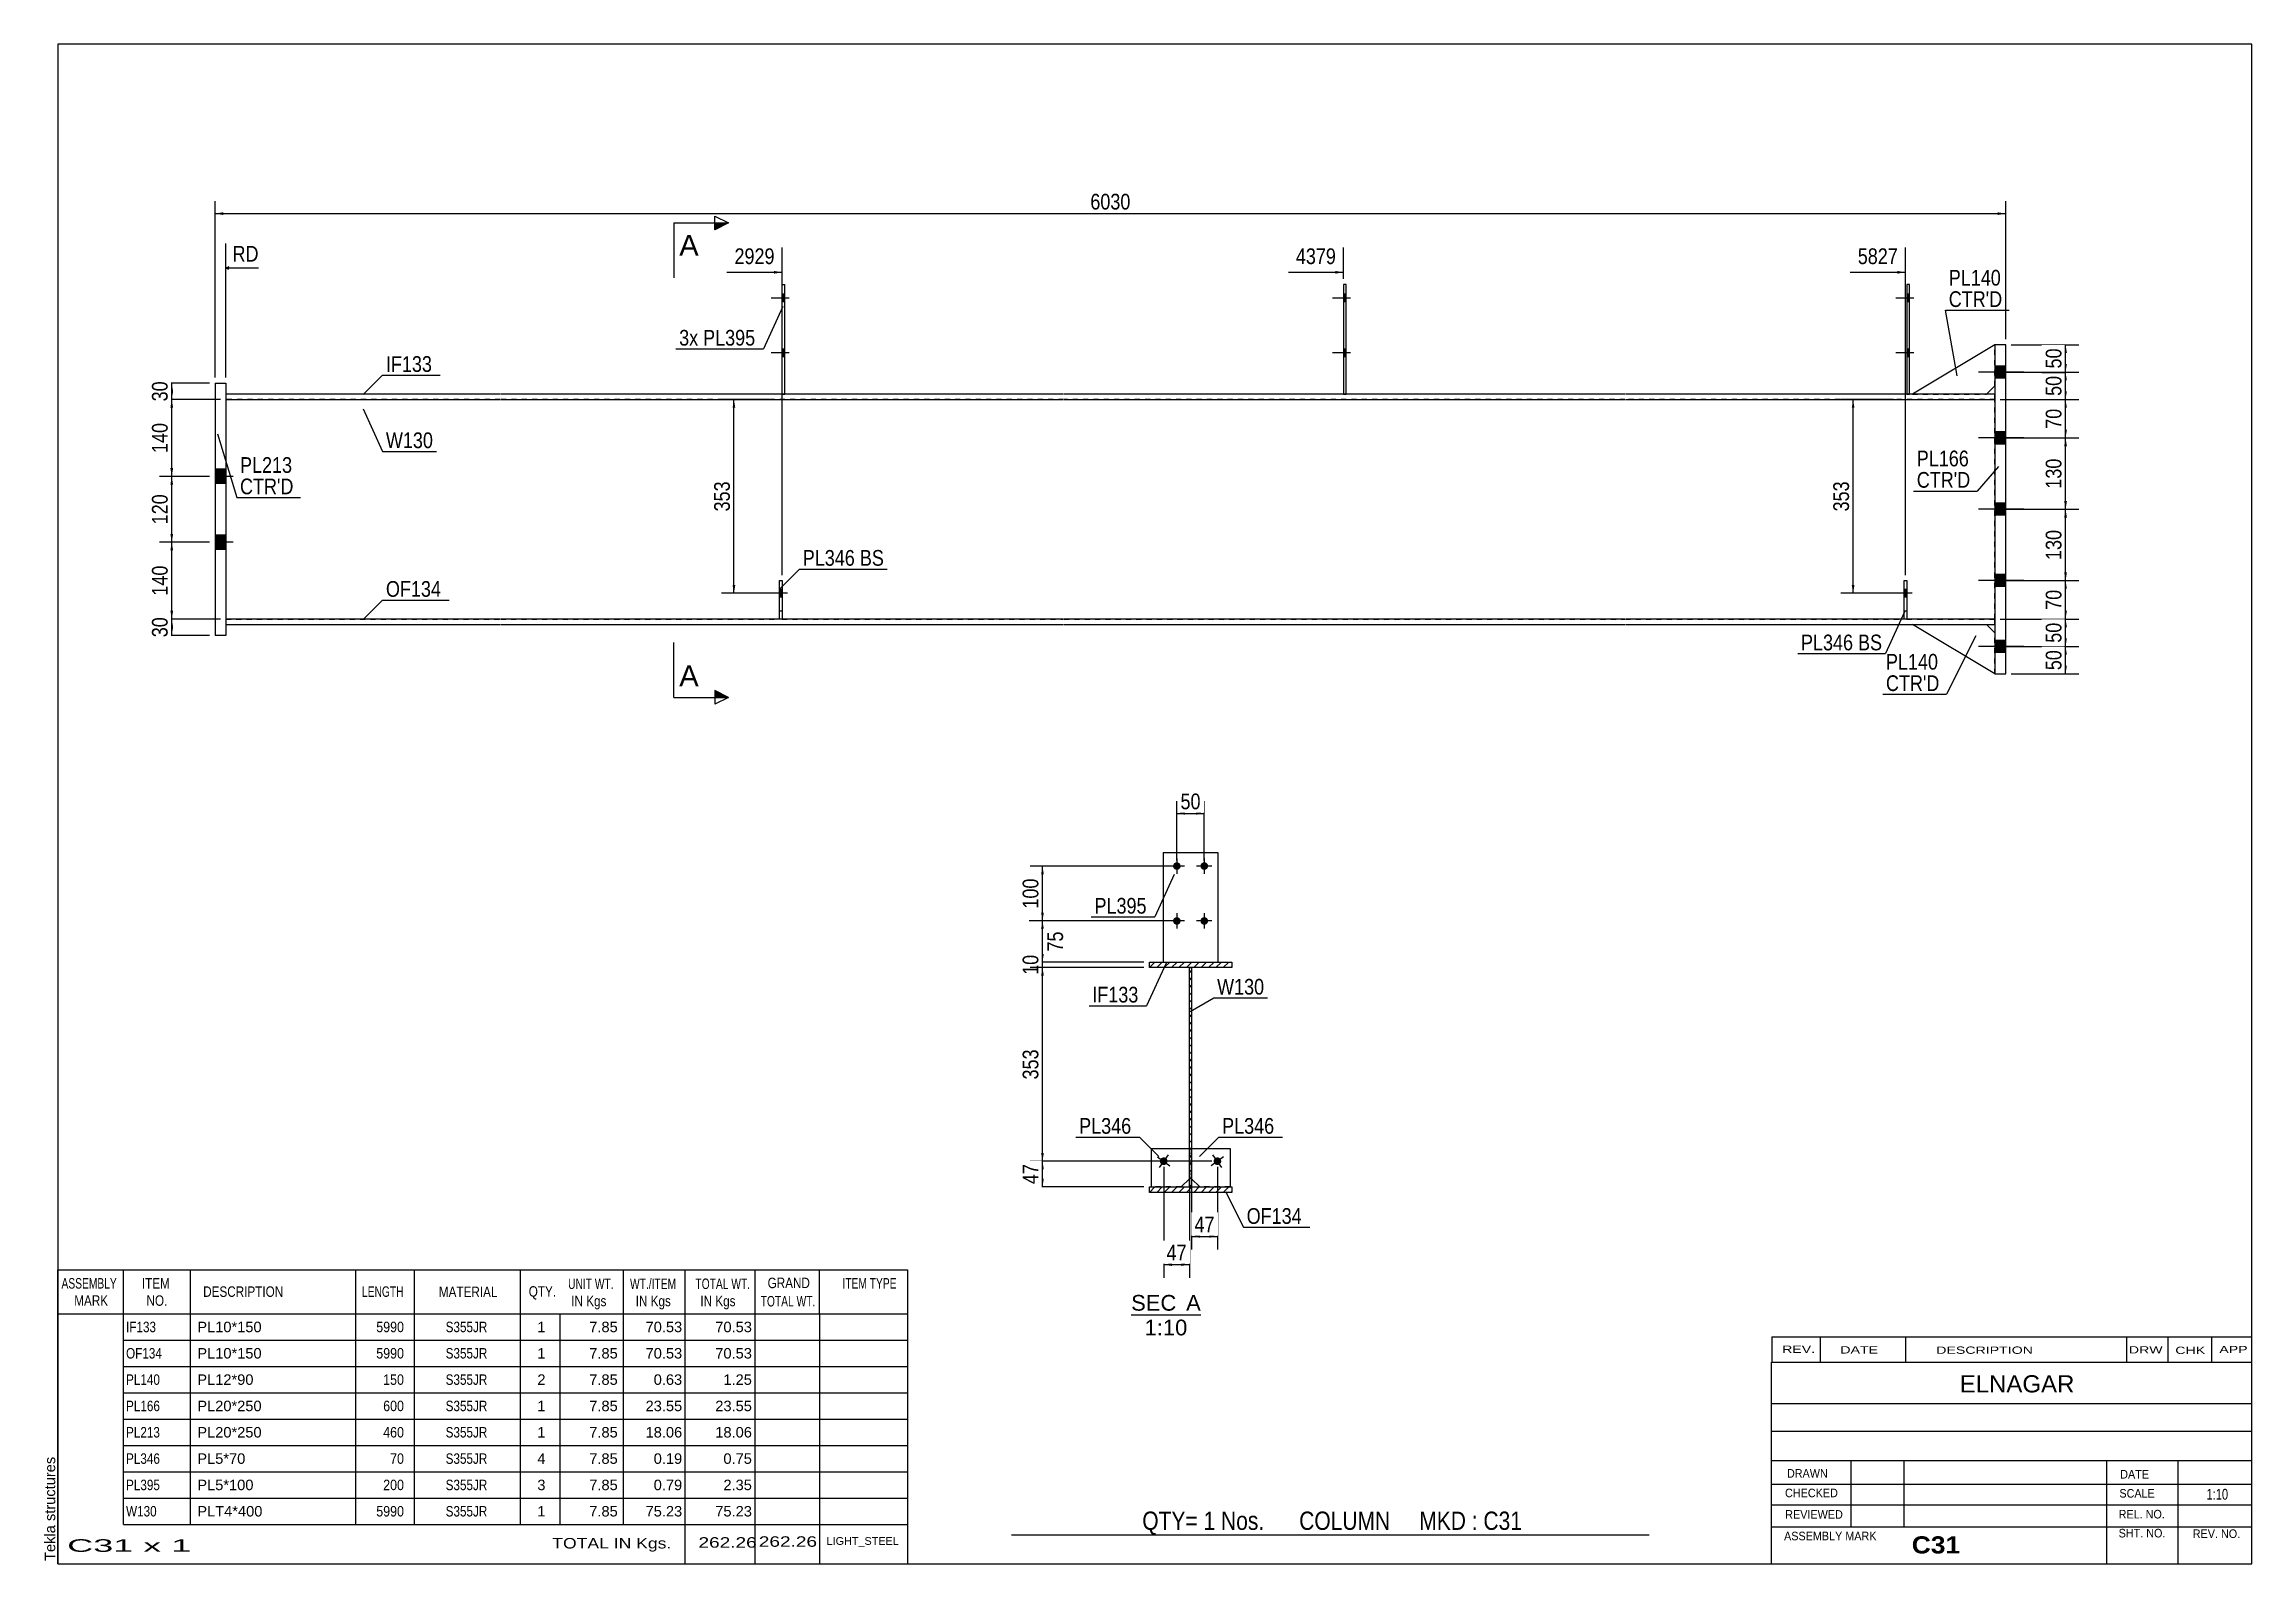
# Model space of a CAD drawing. Header units: millimetres. Extents: x -333 to 70, y -172 to 105.
import ezdxf

# ---------------------------------------------------------------- set-up
doc = ezdxf.new("R2010")
doc.units = ezdxf.units.MM
doc.linetypes.add('DXK_LINE_DOT1', pattern=[1.8814, 0.9407, -0.9407])
doc.linetypes.add('DXK_LINE_DOT2', pattern=[3.9198, 1.9599, -1.9599])
doc.styles.add('Arial', font='ARIAL.TTF', dxfattribs={"height": 0.2})
doc.styles.add('Arial Bold', font='ARIALBD.TTF', dxfattribs={"height": 0.2})
doc.styles.add('Arial Narrow', font='ARIALN.TTF', dxfattribs={"height": 0.2})

# ---------------------------------------------------------------- blocks, each defined once
blk = doc.blocks.new('Unknown-624481836-5714')
at = {"color": 5, "linetype": 'Continuous'}
for p, q in [((69.86, 104.79), (-330.14, 104.79)), ((-330.14, 104.79), (-330.14, -172.21)), ((69.86, -172.21), (69.86, 104.79)), ((-330.14, -172.21), (69.86, -172.21))]:
    blk.add_line(p, q, dxfattribs=at)
at = {"color": 174, "linetype": 'Continuous', "style": 'Arial'}
blk.add_text('Tekla structures', height=1.9102, rotation=90, dxfattribs=at).set_placement((-330.64, -171.71))
blk = doc.blocks.new('Unknown-624481836-12 - 6653')
at = {"color": 1, "linetype": 'Continuous'}
blk.add_line((-134.47, -126.84), (-121.79, -126.84), dxfattribs=at)
at = {"color": 0, "linetype": 'Continuous'}
blk.add_wipeout([(-126.25, -126.09), (-126.25, -123.09), (-134.47, -123.09), (-134.47, -126.09)], dxfattribs=at)
blk.add_wipeout([(-121.79, -126.09), (-121.79, -123.09), (-124.45, -123.09), (-124.45, -126.09)], dxfattribs=at)
blk.add_wipeout([(-124.24, -130.59), (-124.24, -127.59), (-132.02, -127.59), (-132.02, -130.59)], dxfattribs=at)
at = {"color": 136, "linetype": 'Continuous', "style": 'Arial'}
for s, height, p in [('SEC', 2.865, (-134.47, -126.09)), ('A', 2.87, (-124.45, -126.09)), ('1:10', 2.865, (-132.02, -130.59))]:
    blk.add_text(s, height=height, dxfattribs=at).set_placement(p)
blk = doc.blocks.new('Part-624481836-4829 - 4772')
at = {"color": 2, "linetype": 'Continuous'}
for p, q in [((7.45, 61), (6.95, 61)), ((6.95, 61), (6.95, 41)), ((7.45, 41), (7.45, 61))]:
    blk.add_line(p, q, dxfattribs=at)
at = {"color": 7, "linetype": 'DXK_LINE_DOT1'}
blk.add_line((6.95, 41), (7.45, 41), dxfattribs=at)
blk = doc.blocks.new('Part-624481836-4827 - 4772')
at = {"color": 2, "linetype": 'Continuous'}
for p, q in [((-249.5, 41), (-299.5, 41)), ((-146.8, 41), (-249.4, 41)), ((-44.45, 41), (-146.7, 41)), ((23, 41), (-44.35, 41)), ((-299.5, 40), (-249.5, 40)), ((-249.4, 40), (-146.8, 40)), ((-146.7, 40), (-44.45, 40)), ((-44.35, 40), (23, 40))]:
    blk.add_line(p, q, dxfattribs=at)
at = {"color": 7, "linetype": 'DXK_LINE_DOT1'}
for p, q in [((-299.5, 41), (-299.5, 40)), ((23, 40), (23, 41))]:
    blk.add_line(p, q, dxfattribs=at)
blk = doc.blocks.new('Part-624481836-4819 - 4772')
at = {"color": 2, "linetype": 'Continuous'}
for p, q in [((-249.5, 0), (-299.5, 0)), ((-146.8, 0), (-249.4, 0)), ((-44.45, 0), (-146.7, 0)), ((23, 0), (-44.35, 0)), ((-299.5, -1), (-249.5, -1)), ((-249.4, -1), (-146.8, -1)), ((-146.7, -1), (-44.45, -1)), ((-44.35, -1), (23, -1))]:
    blk.add_line(p, q, dxfattribs=at)
at = {"color": 7, "linetype": 'DXK_LINE_DOT1'}
for p, q in [((-299.5, 0), (-299.5, -1)), ((23, -1), (23, 0))]:
    blk.add_line(p, q, dxfattribs=at)
blk = doc.blocks.new('Part-624481836-4828 - 4772')
at = {"color": 2, "linetype": 'Continuous'}
for p, q in [((-301.5, 43), (-299.5, 43)), ((-301.5, 43), (-301.5, -3)), ((-299.5, 43), (-299.5, -3)), ((-299.5, -3), (-301.5, -3))]:
    blk.add_line(p, q, dxfattribs=at)
blk = doc.blocks.new('Part-624481836-4820 - 4772')
at = {"color": 2, "linetype": 'Continuous'}
for p, q in [((23, 50), (23, -10)), ((25, 50), (23, 50)), ((25, -10), (25, 50)), ((23, -10), (25, -10))]:
    blk.add_line(p, q, dxfattribs=at)
blk = doc.blocks.new('Part-624481836-4823 - 4772')
at = {"color": 2, "linetype": 'Continuous'}
for p, q in [((23, -10), (8, -1)), ((21.5, -1), (23, -2.5))]:
    blk.add_line(p, q, dxfattribs=at)
at = {"color": 7, "linetype": 'DXK_LINE_DOT1'}
for p, q in [((8, -1), (21.5, -1)), ((23, -10), (23, -2.5))]:
    blk.add_line(p, q, dxfattribs=at)
blk = doc.blocks.new('Part-624481836-4825 - 4772')
at = {"color": 2, "linetype": 'Continuous'}
for p, q in [((23, 50), (8, 41)), ((21.5, 41), (23, 42.5))]:
    blk.add_line(p, q, dxfattribs=at)
at = {"color": 7, "linetype": 'DXK_LINE_DOT1'}
for p, q in [((23, 42.5), (23, 50)), ((8, 41), (21.5, 41))]:
    blk.add_line(p, q, dxfattribs=at)
blk = doc.blocks.new('Part-624481836-4830 - 4772')
at = {"color": 7, "linetype": 'DXK_LINE_DOT1'}
for p, q in [((6.45, 0), (6.45, 7)), ((6.45, 7), (6.95, 7)), ((6.95, 7), (6.95, 0)), ((6.45, 1.5), (6.95, 1.5)), ((6.95, 0), (6.45, 0))]:
    blk.add_line(p, q, dxfattribs=at)
blk = doc.blocks.new('Part-624481836-4833 - 4772')
at = {"color": 2, "linetype": 'Continuous'}
for p, q in [((6.45, 0), (6.45, 7)), ((6.45, 7), (6.95, 7)), ((6.95, 7), (6.95, 0))]:
    blk.add_line(p, q, dxfattribs=at)
blk = doc.blocks.new('Part-624481836-4836 - 4772')
at = {"color": 2, "linetype": 'Continuous'}
for p, q in [((-95.25, 61), (-95.75, 61)), ((-95.75, 61), (-95.75, 41)), ((-95.25, 41), (-95.25, 61))]:
    blk.add_line(p, q, dxfattribs=at)
at = {"color": 7, "linetype": 'DXK_LINE_DOT1'}
blk.add_line((-95.75, 41), (-95.25, 41), dxfattribs=at)
blk = doc.blocks.new('Part-624481836-4837 - 4772')
at = {"color": 2, "linetype": 'Continuous'}
for p, q in [((-198.1, 41), (-198.1, 61)), ((-198.1, 61), (-197.6, 61)), ((-197.6, 41), (-197.6, 61))]:
    blk.add_line(p, q, dxfattribs=at)
at = {"color": 7, "linetype": 'DXK_LINE_DOT1'}
blk.add_line((-198.1, 41), (-197.6, 41), dxfattribs=at)
blk = doc.blocks.new('Part-624481836-4838 - 4772')
at = {"color": 7, "linetype": 'DXK_LINE_DOT1'}
for p, q in [((-198.6, 0), (-198.6, 7)), ((-198.6, 7), (-198.1, 7)), ((-198.1, 7), (-198.1, 0)), ((-198.6, 1.5), (-198.1, 1.5)), ((-198.1, 0), (-198.6, 0))]:
    blk.add_line(p, q, dxfattribs=at)
blk = doc.blocks.new('Part-624481836-4841 - 4772')
at = {"color": 2, "linetype": 'Continuous'}
for p, q in [((-198.6, 0), (-198.6, 7)), ((-198.6, 7), (-198.1, 7)), ((-198.1, 7), (-198.1, 0))]:
    blk.add_line(p, q, dxfattribs=at)
blk = doc.blocks.new('Part-624481836-4844 - 4772')
at = {"color": 7, "linetype": 'DXK_LINE_DOT1'}
for p, q in [((-249.5, 40), (-299.5, 40)), ((-299.5, 40), (-299.5, 0)), ((-146.8, 40), (-249.4, 40)), ((-44.45, 40), (-146.7, 40)), ((23, 40), (-44.35, 40)), ((23, 0), (23, 40)), ((-299.5, 0), (-249.5, 0)), ((-249.4, 0), (-198.6, 0)), ((-198.1, 0), (-146.8, 0)), ((-146.7, 0), (-44.45, 0)), ((-44.35, 0), (6.45, 0)), ((6.95, 0), (23, 0))]:
    blk.add_line(p, q, dxfattribs=at)
blk = doc.blocks.new('Bolt-624481836-4845 - 4772')
at = {"linetype": 'Continuous'}
for points in [[(25, 43.9), (25, 46.1), (23, 46.1), (23, 43.9)], [(25, 43.9), (25, 46.1), (23, 46.1), (23, 43.9)], [(25, 31.9), (25, 34.1), (23, 34.1), (23, 31.9)], [(25, 31.9), (25, 34.1), (23, 34.1), (23, 31.9)], [(25, 18.9), (25, 21.1), (23, 21.1), (23, 18.9)], [(25, 18.9), (25, 21.1), (23, 21.1), (23, 18.9)], [(25, 5.9), (25, 8.1), (23, 8.1), (23, 5.9)], [(25, 5.9), (25, 8.1), (23, 8.1), (23, 5.9)], [(25, -6.1), (25, -3.9), (23, -3.9), (23, -6.1)], [(25, -6.1), (25, -3.9), (23, -3.9), (23, -6.1)]]:
    blk.add_hatch(color=3, dxfattribs=at).paths.add_polyline_path(points)
at = {"color": 3, "linetype": 'Continuous'}
for p, q in [((28.3, 45), (20, 45)), ((28.3, 45), (20, 45)), ((25, 46.1), (23, 46.1)), ((25, 46.1), (23, 46.1)), ((25, 43.9), (23, 43.9)), ((25, 43.9), (23, 43.9)), ((28.3, 33), (20, 33)), ((28.3, 33), (20, 33)), ((25, 34.1), (23, 34.1)), ((25, 34.1), (23, 34.1)), ((25, 31.9), (23, 31.9)), ((25, 31.9), (23, 31.9)), ((25, 21.1), (23, 21.1)), ((25, 21.1), (23, 21.1)), ((28.3, 20), (20, 20)), ((28.3, 20), (20, 20)), ((25, 18.9), (23, 18.9)), ((25, 18.9), (23, 18.9)), ((25, 8.1), (23, 8.1)), ((25, 8.1), (23, 8.1)), ((28.3, 7), (20, 7)), ((28.3, 7), (20, 7)), ((25, 5.9), (23, 5.9)), ((25, 5.9), (23, 5.9)), ((25, -3.9), (23, -3.9)), ((25, -3.9), (23, -3.9)), ((28.3, -5), (20, -5)), ((28.3, -5), (20, -5)), ((25, -6.1), (23, -6.1)), ((25, -6.1), (23, -6.1))]:
    blk.add_line(p, q, dxfattribs=at)
blk = doc.blocks.new('Bolt-624481836-4848 - 4772')
at = {"linetype": 'Continuous'}
for points in [[(-299.5, 24.7), (-299.5, 27.3), (-301.5, 27.3), (-301.5, 24.7)], [(-299.5, 24.7), (-299.5, 27.3), (-301.5, 27.3), (-301.5, 24.7)], [(-299.5, 12.7), (-299.5, 15.3), (-301.5, 15.3), (-301.5, 12.7)], [(-299.5, 12.7), (-299.5, 15.3), (-301.5, 15.3), (-301.5, 12.7)]]:
    blk.add_hatch(color=3, dxfattribs=at).paths.add_polyline_path(points)
at = {"color": 3, "linetype": 'Continuous'}
for p, q in [((-299.5, 27.3), (-301.5, 27.3)), ((-299.5, 27.3), (-301.5, 27.3)), ((-298.2, 26), (-301.5, 26)), ((-298.2, 26), (-301.5, 26)), ((-299.5, 24.7), (-301.5, 24.7)), ((-299.5, 24.7), (-301.5, 24.7)), ((-299.5, 15.3), (-301.5, 15.3)), ((-299.5, 15.3), (-301.5, 15.3)), ((-298.2, 14), (-301.5, 14)), ((-298.2, 14), (-301.5, 14)), ((-299.5, 12.7), (-301.5, 12.7)), ((-299.5, 12.7), (-301.5, 12.7))]:
    blk.add_line(p, q, dxfattribs=at)
blk = doc.blocks.new('Bolt-624481836-4849 - 4772')
at = {"linetype": 'Continuous'}
for points in [[(7.45, 57.8), (7.45, 59.2), (6.95, 59.2), (6.95, 57.8)], [(7.45, 57.8), (7.45, 59.2), (6.95, 59.2), (6.95, 57.8)], [(7.45, 47.8), (7.45, 49.2), (6.95, 49.2), (6.95, 47.8)], [(7.45, 47.8), (7.45, 49.2), (6.95, 49.2), (6.95, 47.8)]]:
    blk.add_hatch(color=3, dxfattribs=at).paths.add_polyline_path(points)
at = {"color": 3, "linetype": 'Continuous'}
for p, q in [((8.25, 58.5), (4.95, 58.5)), ((8.25, 58.5), (4.95, 58.5)), ((7.45, 59.2), (6.95, 59.2)), ((7.45, 59.2), (6.95, 59.2)), ((7.45, 57.8), (6.95, 57.8)), ((7.45, 57.8), (6.95, 57.8)), ((8.25, 48.5), (4.95, 48.5)), ((8.25, 48.5), (4.95, 48.5)), ((7.45, 49.2), (6.95, 49.2)), ((7.45, 49.2), (6.95, 49.2)), ((7.45, 47.8), (6.95, 47.8)), ((7.45, 47.8), (6.95, 47.8))]:
    blk.add_line(p, q, dxfattribs=at)
blk = doc.blocks.new('Bolt-624481836-4850 - 4772')
at = {"color": 3, "linetype": 'DXK_LINE_DOT2'}
for p, q in [((7.9, 4.7), (4.6, 4.7)), ((6.95, 5.4), (6.45, 5.4)), ((6.95, 4), (6.45, 4))]:
    blk.add_line(p, q, dxfattribs=at)
blk = doc.blocks.new('Bolt-624481836-4853 - 4772')
at = {"linetype": 'Continuous'}
blk.add_hatch(color=3, dxfattribs=at).paths.add_polyline_path([(6.95, 4), (6.95, 5.4), (6.45, 5.4), (6.45, 4)])
at = {"color": 3, "linetype": 'Continuous'}
for p, q in [((7.9, 4.7), (4.6, 4.7)), ((6.95, 5.4), (6.45, 5.4)), ((6.95, 4), (6.45, 4))]:
    blk.add_line(p, q, dxfattribs=at)
blk = doc.blocks.new('Bolt-624481836-4856 - 4772')
at = {"linetype": 'Continuous'}
for points in [[(-95.25, 57.8), (-95.25, 59.2), (-95.75, 59.2), (-95.75, 57.8)], [(-95.25, 57.8), (-95.25, 59.2), (-95.75, 59.2), (-95.75, 57.8)], [(-95.25, 47.8), (-95.25, 49.2), (-95.75, 49.2), (-95.75, 47.8)], [(-95.25, 47.8), (-95.25, 49.2), (-95.75, 49.2), (-95.75, 47.8)]]:
    blk.add_hatch(color=3, dxfattribs=at).paths.add_polyline_path(points)
at = {"color": 3, "linetype": 'Continuous'}
for p, q in [((-94.45, 58.5), (-97.75, 58.5)), ((-94.45, 58.5), (-97.75, 58.5)), ((-95.25, 59.2), (-95.75, 59.2)), ((-95.25, 59.2), (-95.75, 59.2)), ((-95.25, 57.8), (-95.75, 57.8)), ((-95.25, 57.8), (-95.75, 57.8)), ((-94.45, 48.5), (-97.75, 48.5)), ((-94.45, 48.5), (-97.75, 48.5)), ((-95.25, 49.2), (-95.75, 49.2)), ((-95.25, 49.2), (-95.75, 49.2)), ((-95.25, 47.8), (-95.75, 47.8)), ((-95.25, 47.8), (-95.75, 47.8))]:
    blk.add_line(p, q, dxfattribs=at)
blk = doc.blocks.new('Bolt-624481836-4857 - 4772')
at = {"linetype": 'Continuous'}
for points in [[(-197.6, 57.8), (-197.6, 59.2), (-198.1, 59.2), (-198.1, 57.8)], [(-197.6, 57.8), (-197.6, 59.2), (-198.1, 59.2), (-198.1, 57.8)], [(-197.6, 47.8), (-197.6, 49.2), (-198.1, 49.2), (-198.1, 47.8)], [(-197.6, 47.8), (-197.6, 49.2), (-198.1, 49.2), (-198.1, 47.8)]]:
    blk.add_hatch(color=3, dxfattribs=at).paths.add_polyline_path(points)
at = {"color": 3, "linetype": 'Continuous'}
for p, q in [((-196.8, 58.5), (-200.1, 58.5)), ((-196.8, 58.5), (-200.1, 58.5)), ((-197.6, 59.2), (-198.1, 59.2)), ((-197.6, 59.2), (-198.1, 59.2)), ((-197.6, 57.8), (-198.1, 57.8)), ((-197.6, 57.8), (-198.1, 57.8)), ((-196.8, 48.5), (-200.1, 48.5)), ((-196.8, 48.5), (-200.1, 48.5)), ((-197.6, 49.2), (-198.1, 49.2)), ((-197.6, 49.2), (-198.1, 49.2)), ((-197.6, 47.8), (-198.1, 47.8)), ((-197.6, 47.8), (-198.1, 47.8))]:
    blk.add_line(p, q, dxfattribs=at)
blk = doc.blocks.new('Bolt-624481836-4858 - 4772')
at = {"color": 3, "linetype": 'DXK_LINE_DOT2'}
for p, q in [((-197.15, 4.7), (-200.45, 4.7)), ((-198.1, 5.4), (-198.6, 5.4)), ((-198.1, 4), (-198.6, 4))]:
    blk.add_line(p, q, dxfattribs=at)
blk = doc.blocks.new('Bolt-624481836-4861 - 4772')
at = {"linetype": 'Continuous'}
blk.add_hatch(color=3, dxfattribs=at).paths.add_polyline_path([(-198.1, 4), (-198.1, 5.4), (-198.6, 5.4), (-198.6, 4)])
at = {"color": 3, "linetype": 'Continuous'}
for p, q in [((-197.15, 4.7), (-200.45, 4.7)), ((-198.1, 5.4), (-198.6, 5.4)), ((-198.1, 4), (-198.6, 4))]:
    blk.add_line(p, q, dxfattribs=at)
blk = doc.blocks.new('Part-624481836-6662 - 6653')
at = {"linetype": 'Continuous'}
h = blk.add_hatch(dxfattribs=at)
h.set_pattern_fill('', scale=0.3, style=0, pattern_type=0)
h.set_pattern_definition([(45, (-131.141, -63.545), (-0.67352, 0.67352), [])])
h.paths.add_polyline_path([(-131.14, -62.54), (-131.14, -63.54), (-116.14, -63.54), (-116.14, -62.54)])
at = {"color": 2, "linetype": 'Continuous'}
for p, q in [((-131.14, -63.54), (-131.14, -62.54)), ((-131.14, -62.54), (-116.14, -62.54)), ((-116.14, -63.54), (-131.14, -63.54)), ((-116.14, -62.54), (-116.14, -63.54))]:
    blk.add_line(p, q, dxfattribs=at)
blk = doc.blocks.new('Part-624481836-6654 - 6653')
at = {"linetype": 'Continuous'}
h = blk.add_hatch(dxfattribs=at)
h.set_pattern_fill('', scale=0.3, style=0, pattern_type=0)
h.set_pattern_definition([(45, (-131.141, -104.545), (-0.67352, 0.67352), [])])
h.paths.add_polyline_path([(-131.14, -103.54), (-131.14, -104.54), (-116.14, -104.54), (-116.14, -103.54)])
at = {"color": 2, "linetype": 'Continuous'}
for p, q in [((-131.14, -104.54), (-131.14, -103.54)), ((-131.14, -103.54), (-116.14, -103.54)), ((-116.14, -104.54), (-131.14, -104.54)), ((-116.14, -103.54), (-116.14, -104.54))]:
    blk.add_line(p, q, dxfattribs=at)
blk = doc.blocks.new('Part-624481836-6672 - 6653')
at = {"color": 2, "linetype": 'Continuous'}
for p, q in [((-128.64, -42.54), (-118.64, -42.54)), ((-128.64, -42.54), (-128.64, -62.54)), ((-118.64, -42.54), (-118.64, -62.54))]:
    blk.add_line(p, q, dxfattribs=at)
at = {"color": 7, "linetype": 'DXK_LINE_DOT1'}
blk.add_line((-128.64, -62.54), (-118.64, -62.54), dxfattribs=at)
blk = doc.blocks.new('Part-624481836-6673 - 6653')
at = {"color": 2, "linetype": 'Continuous'}
for p, q in [((-130.84, -96.54), (-123.84, -96.54)), ((-130.84, -96.54), (-130.84, -103.54)), ((-123.84, -102.04), (-125.34, -103.54))]:
    blk.add_line(p, q, dxfattribs=at)
at = {"color": 7, "linetype": 'DXK_LINE_DOT1'}
for p, q in [((-123.84, -96.54), (-123.84, -102.04)), ((-125.34, -103.54), (-130.84, -103.54))]:
    blk.add_line(p, q, dxfattribs=at)
blk = doc.blocks.new('Bolt-624481836-6692 - 6653')
at = {"linetype": 'Continuous'}
for points in [[(-125.44, -45.04, -1), (-126.84, -45.04, -1)], [(-120.44, -45.04, -1), (-121.84, -45.04, -1)], [(-125.44, -55.04, -1), (-126.84, -55.04, -1)], [(-120.44, -55.04, -1), (-121.84, -55.04, -1)]]:
    blk.add_hatch(color=3, dxfattribs=at).paths.add_polyline_path(points)
at = {"color": 3, "linetype": 'Continuous'}
for p, q in [((-126.14, -43.64), (-126.14, -46.44)), ((-121.14, -43.64), (-121.14, -46.44)), ((-124.74, -45.04), (-127.54, -45.04)), ((-119.74, -45.04), (-122.54, -45.04)), ((-124.74, -55.04), (-127.54, -55.04)), ((-126.14, -53.64), (-126.14, -56.44)), ((-119.74, -55.04), (-122.54, -55.04)), ((-121.14, -53.64), (-121.14, -56.44))]:
    blk.add_line(p, q, dxfattribs=at)
blk = doc.blocks.new('Part-624481836-6676 - 6653')
at = {"color": 2, "linetype": 'Continuous'}
for p, q in [((-123.44, -96.54), (-116.44, -96.54)), ((-116.44, -96.54), (-116.44, -103.54)), ((-121.94, -103.54), (-123.44, -102.04))]:
    blk.add_line(p, q, dxfattribs=at)
at = {"color": 7, "linetype": 'DXK_LINE_DOT1'}
for p, q in [((-123.44, -102.04), (-123.44, -96.54)), ((-116.44, -103.54), (-121.94, -103.54))]:
    blk.add_line(p, q, dxfattribs=at)
blk = doc.blocks.new('Part-624481836-6679 - 6653')
at = {"linetype": 'Continuous'}
h = blk.add_hatch(dxfattribs=at)
h.set_pattern_fill('', scale=0.3, style=0, pattern_type=0)
h.set_pattern_definition([(45, (-123.841, -103.545), (-0.67352, 0.67352), [])])
h.paths.add_polyline_path([(-123.84, -63.54), (-123.84, -103.54), (-123.44, -103.54), (-123.44, -63.54)])
at = {"color": 2, "linetype": 'Continuous'}
for p, q in [((-123.84, -103.54), (-123.84, -63.54)), ((-123.84, -63.54), (-123.44, -63.54)), ((-123.44, -63.54), (-123.44, -103.54)), ((-123.44, -103.54), (-123.84, -103.54))]:
    blk.add_line(p, q, dxfattribs=at)
blk = doc.blocks.new('Bolt-624481836-6693 - 6653')
at = {"linetype": 'Continuous'}
blk.add_hatch(color=3, dxfattribs=at).paths.add_polyline_path([(-128.13, -98.28, -1), (-128.95, -99.41, -1)])
at = {"color": 3, "linetype": 'Continuous'}
for p, q in [((-129.67, -98.02), (-127.41, -99.67)), ((-127.72, -97.71), (-129.37, -99.98))]:
    blk.add_line(p, q, dxfattribs=at)
blk = doc.blocks.new('Bolt-624481836-6696 - 6653')
at = {"linetype": 'Continuous'}
blk.add_hatch(color=3, dxfattribs=at).paths.add_polyline_path([(-118.33, -99.41, -1), (-119.15, -98.28, -1)])
at = {"color": 3, "linetype": 'Continuous'}
for p, q in [((-117.61, -98.02), (-119.87, -99.67)), ((-117.92, -99.98), (-119.57, -97.71))]:
    blk.add_line(p, q, dxfattribs=at)
blk = doc.blocks.new('StraightDimension-624481836-6478 - 4772')
at = {"linetype": 'Continuous'}
for points in [[(-309.64, 38.5), (-309.39, 40), (-309.14, 38.5)], [(-309.14, 27.5), (-309.39, 26), (-309.64, 27.5)]]:
    blk.add_hatch(color=7, dxfattribs=at).paths.add_polyline_path(points)
at = {"color": 7, "linetype": 'Continuous'}
for p, q in [((-300.5, 40), (-311.64, 40)), ((-309.39, 26), (-309.39, 40)), ((-302.5, 26), (-311.64, 26))]:
    blk.add_line(p, q, dxfattribs=at)
at = {"color": 0}
blk.add_wipeout([(-309.54, 36.34), (-313.74, 36.34), (-313.74, 29.66), (-309.54, 29.66)], dxfattribs=at)
at = {"color": 3, "style": 'Arial Narrow'}
blk.add_text('140', height=2.863, rotation=90.0002, dxfattribs=at).set_placement((-310.14, 30.26))
blk = doc.blocks.new('StraightDimension-624481836-6582 - 4772')
at = {"linetype": 'Continuous'}
blk.add_hatch(color=7, dxfattribs=at).paths.add_polyline_path([(-97.25, 63.45), (-95.75, 63.2), (-97.25, 62.95)])
at = {"color": 7, "linetype": 'Continuous'}
for p, q in [((-95.75, 62), (-95.75, 67.7)), ((-105.81, 63.2), (-95.75, 63.2))]:
    blk.add_line(p, q, dxfattribs=at)
at = {"color": 0}
blk.add_wipeout([(-96.52, 64.1), (-96.52, 68.3), (-105.04, 68.3), (-105.04, 64.1)], dxfattribs=at)
at = {"color": 3, "style": 'Arial Narrow'}
blk.add_text('4379', height=2.863, dxfattribs=at).set_placement((-104.44, 64.7))
blk = doc.blocks.new('StraightDimension-624481836-6477 - 4772')
at = {"linetype": 'Continuous'}
for points in [[(-309.64, 41.5), (-309.39, 43), (-309.14, 41.5)], [(-309.14, 41.5), (-309.39, 40), (-309.64, 41.5)]]:
    blk.add_hatch(color=7, dxfattribs=at).paths.add_polyline_path(points)
at = {"color": 7, "linetype": 'Continuous'}
for p, q in [((-302.5, 43), (-311.64, 43)), ((-309.39, 40), (-309.39, 43)), ((-300.5, 40), (-311.64, 40))]:
    blk.add_line(p, q, dxfattribs=at)
at = {"color": 0}
blk.add_wipeout([(-309.54, 43.93), (-313.74, 43.93), (-313.74, 39.07), (-309.54, 39.07)], dxfattribs=at)
at = {"color": 3, "style": 'Arial Narrow'}
blk.add_text('30', height=2.863, rotation=90.0002, dxfattribs=at).set_placement((-310.14, 39.67))
blk = doc.blocks.new('StraightDimension-624481836-6231 - 4772')
at = {"linetype": 'Continuous'}
for points in [[(35.64, 43.5), (35.89, 45), (36.14, 43.5)], [(36.14, 41.5), (35.89, 40), (35.64, 41.5)]]:
    blk.add_hatch(color=7, dxfattribs=at).paths.add_polyline_path(points)
at = {"color": 7, "linetype": 'Continuous'}
for p, q in [((24, 45), (38.29, 45)), ((35.89, 40), (35.89, 45)), ((24, 40), (38.29, 40))]:
    blk.add_line(p, q, dxfattribs=at)
at = {"color": 0}
blk.add_wipeout([(35.74, 44.93), (31.54, 44.93), (31.54, 40.07), (35.74, 40.07)], dxfattribs=at)
at = {"color": 3, "style": 'Arial Narrow'}
blk.add_text('50', height=2.863, rotation=90.0002, dxfattribs=at).set_placement((35.14, 40.67))
blk = doc.blocks.new('StraightDimension-624481836-6479 - 4772')
at = {"linetype": 'Continuous'}
for points in [[(-309.64, 24.5), (-309.39, 26), (-309.14, 24.5)], [(-309.14, 15.5), (-309.39, 14), (-309.64, 15.5)]]:
    blk.add_hatch(color=7, dxfattribs=at).paths.add_polyline_path(points)
at = {"color": 7, "linetype": 'Continuous'}
for p, q in [((-302.5, 26), (-311.64, 26)), ((-309.39, 14), (-309.39, 26)), ((-302.5, 14), (-311.64, 14))]:
    blk.add_line(p, q, dxfattribs=at)
at = {"color": 0}
blk.add_wipeout([(-309.54, 23.34), (-313.74, 23.34), (-313.74, 16.66), (-309.54, 16.66)], dxfattribs=at)
at = {"color": 3, "style": 'Arial Narrow'}
blk.add_text('120', height=2.863, rotation=90.0002, dxfattribs=at).set_placement((-310.14, 17.26))
blk = doc.blocks.new('StraightDimension-624481836-6234 - 4772')
at = {"linetype": 'Continuous'}
for points in [[(35.64, 18.5), (35.89, 20), (36.14, 18.5)], [(36.14, 8.5), (35.89, 7), (35.64, 8.5)]]:
    blk.add_hatch(color=7, dxfattribs=at).paths.add_polyline_path(points)
at = {"color": 7, "linetype": 'Continuous'}
for p, q in [((24, 20), (38.29, 20)), ((35.89, 7), (35.89, 20)), ((24, 7), (38.29, 7))]:
    blk.add_line(p, q, dxfattribs=at)
at = {"color": 0}
blk.add_wipeout([(35.74, 16.84), (31.54, 16.84), (31.54, 10.16), (35.74, 10.16)], dxfattribs=at)
at = {"color": 3, "style": 'Arial Narrow'}
blk.add_text('130', height=2.863, rotation=90.0002, dxfattribs=at).set_placement((35.14, 10.76))
blk = doc.blocks.new('StraightDimension-624481836-6232 - 4772')
at = {"linetype": 'Continuous'}
for points in [[(35.64, 38.5), (35.89, 40), (36.14, 38.5)], [(36.14, 34.5), (35.89, 33), (35.64, 34.5)]]:
    blk.add_hatch(color=7, dxfattribs=at).paths.add_polyline_path(points)
at = {"color": 7, "linetype": 'Continuous'}
for p, q in [((24, 40), (38.29, 40)), ((35.89, 33), (35.89, 40)), ((24, 33), (38.29, 33))]:
    blk.add_line(p, q, dxfattribs=at)
at = {"color": 0}
blk.add_wipeout([(35.74, 38.93), (31.54, 38.93), (31.54, 34.07), (35.74, 34.07)], dxfattribs=at)
at = {"color": 3, "style": 'Arial Narrow'}
blk.add_text('70', height=2.863, rotation=90.0002, dxfattribs=at).set_placement((35.14, 34.67))
blk = doc.blocks.new('StraightDimension-624481836-6480 - 4772')
at = {"linetype": 'Continuous'}
for points in [[(-309.64, 12.5), (-309.39, 14), (-309.14, 12.5)], [(-309.14, 1.5), (-309.39, 0), (-309.64, 1.5)]]:
    blk.add_hatch(color=7, dxfattribs=at).paths.add_polyline_path(points)
at = {"color": 7, "linetype": 'Continuous'}
for p, q in [((-302.5, 14), (-311.64, 14)), ((-309.39, 0), (-309.39, 14)), ((-300.5, 0), (-311.64, 0))]:
    blk.add_line(p, q, dxfattribs=at)
at = {"color": 0}
blk.add_wipeout([(-309.54, 10.34), (-313.74, 10.34), (-313.74, 3.66), (-309.54, 3.66)], dxfattribs=at)
at = {"color": 3, "style": 'Arial Narrow'}
blk.add_text('140', height=2.863, rotation=90.0002, dxfattribs=at).set_placement((-310.14, 4.26))
blk = doc.blocks.new('StraightDimension-624481836-6235 - 4772')
at = {"linetype": 'Continuous'}
for points in [[(35.64, 5.5), (35.89, 7), (36.14, 5.5)], [(36.14, 1.5), (35.89, 0), (35.64, 1.5)]]:
    blk.add_hatch(color=7, dxfattribs=at).paths.add_polyline_path(points)
at = {"color": 7, "linetype": 'Continuous'}
for p, q in [((24, 7), (38.29, 7)), ((35.89, 0), (35.89, 7)), ((24, 0), (38.29, 0))]:
    blk.add_line(p, q, dxfattribs=at)
at = {"color": 0}
blk.add_wipeout([(35.74, 5.93), (31.54, 5.93), (31.54, 1.07), (35.74, 1.07)], dxfattribs=at)
at = {"color": 3, "style": 'Arial Narrow'}
blk.add_text('70', height=2.863, rotation=90.0002, dxfattribs=at).set_placement((35.14, 1.67))
blk = doc.blocks.new('StraightDimension-624481836-5742 - 4772')
at = {"linetype": 'Continuous'}
for points in [[(-300, 73.65), (-301.5, 73.9), (-300, 74.15)], [(23.5, 74.15), (25, 73.9), (23.5, 73.65)]]:
    blk.add_hatch(color=7, dxfattribs=at).paths.add_polyline_path(points)
at = {"color": 7, "linetype": 'Continuous'}
for p, q in [((-301.5, 44), (-301.5, 76.15)), ((-301.5, 73.9), (25, 73.9)), ((25, 51), (25, 76.15))]:
    blk.add_line(p, q, dxfattribs=at)
at = {"color": 0}
blk.add_wipeout([(-133.99, 74.05), (-133.99, 78.25), (-142.51, 78.25), (-142.51, 74.05)], dxfattribs=at)
at = {"color": 3, "style": 'Arial Narrow'}
blk.add_text('6030', height=2.863, dxfattribs=at).set_placement((-141.91, 74.65))
blk = doc.blocks.new('StraightDimension-624481836-6230 - 4772')
at = {"linetype": 'Continuous'}
for points in [[(35.64, 48.5), (35.89, 50), (36.14, 48.5)], [(36.14, 46.5), (35.89, 45), (35.64, 46.5)]]:
    blk.add_hatch(color=7, dxfattribs=at).paths.add_polyline_path(points)
at = {"color": 7, "linetype": 'Continuous'}
for p, q in [((26, 50), (38.29, 50)), ((35.89, 45), (35.89, 50)), ((24, 45), (38.29, 45))]:
    blk.add_line(p, q, dxfattribs=at)
at = {"color": 0}
blk.add_wipeout([(35.74, 49.93), (31.54, 49.93), (31.54, 45.07), (35.74, 45.07)], dxfattribs=at)
at = {"color": 3, "style": 'Arial Narrow'}
blk.add_text('50', height=2.863, rotation=90.0002, dxfattribs=at).set_placement((35.14, 45.67))
blk = doc.blocks.new('StraightDimension-624481836-6233 - 4772')
at = {"linetype": 'Continuous'}
for points in [[(35.64, 31.5), (35.89, 33), (36.14, 31.5)], [(36.14, 21.5), (35.89, 20), (35.64, 21.5)]]:
    blk.add_hatch(color=7, dxfattribs=at).paths.add_polyline_path(points)
at = {"color": 7, "linetype": 'Continuous'}
for p, q in [((24, 33), (38.29, 33)), ((35.89, 20), (35.89, 33)), ((24, 20), (38.29, 20))]:
    blk.add_line(p, q, dxfattribs=at)
at = {"color": 0}
blk.add_wipeout([(35.74, 29.84), (31.54, 29.84), (31.54, 23.16), (35.74, 23.16)], dxfattribs=at)
at = {"color": 3, "style": 'Arial Narrow'}
blk.add_text('130', height=2.863, rotation=90.0002, dxfattribs=at).set_placement((35.14, 23.76))
blk = doc.blocks.new('StraightDimension-624481836-6236 - 4772')
at = {"linetype": 'Continuous'}
for points in [[(35.64, -1.5), (35.89, 0), (36.14, -1.5)], [(36.14, -3.5), (35.89, -5), (35.64, -3.5)]]:
    blk.add_hatch(color=7, dxfattribs=at).paths.add_polyline_path(points)
at = {"color": 7, "linetype": 'Continuous'}
for p, q in [((24, 0), (38.29, 0)), ((35.89, -5), (35.89, 0)), ((24, -5), (38.29, -5))]:
    blk.add_line(p, q, dxfattribs=at)
at = {"color": 0}
blk.add_wipeout([(35.74, -0.07), (31.54, -0.07), (31.54, -4.93), (35.74, -4.93)], dxfattribs=at)
at = {"color": 3, "style": 'Arial Narrow'}
blk.add_text('50', height=2.863, rotation=90.0002, dxfattribs=at).set_placement((35.14, -4.33))
blk = doc.blocks.new('StraightDimension-624481836-6237 - 4772')
at = {"linetype": 'Continuous'}
for points in [[(35.64, -6.5), (35.89, -5), (36.14, -6.5)], [(36.14, -8.5), (35.89, -10), (35.64, -8.5)]]:
    blk.add_hatch(color=7, dxfattribs=at).paths.add_polyline_path(points)
at = {"color": 7, "linetype": 'Continuous'}
for p, q in [((24, -5), (38.29, -5)), ((35.89, -10), (35.89, -5)), ((26, -10), (38.29, -10))]:
    blk.add_line(p, q, dxfattribs=at)
at = {"color": 0}
blk.add_wipeout([(35.74, -5.07), (31.54, -5.07), (31.54, -9.93), (35.74, -9.93)], dxfattribs=at)
at = {"color": 3, "style": 'Arial Narrow'}
blk.add_text('50', height=2.863, rotation=90.0002, dxfattribs=at).set_placement((35.14, -9.33))
blk = doc.blocks.new('StraightDimension-624481836-6337 - 4772')
at = {"linetype": 'Continuous'}
for points in [[(-207.14, 38.5), (-206.89, 40), (-206.64, 38.5)], [(-206.64, 6.2), (-206.89, 4.7), (-207.14, 6.2)]]:
    blk.add_hatch(color=7, dxfattribs=at).paths.add_polyline_path(points)
at = {"color": 7, "linetype": 'Continuous'}
for p, q in [((-200.52, 40), (-209.14, 40)), ((-206.89, 4.7), (-206.89, 40)), ((-200.52, 4.7), (-209.14, 4.7))]:
    blk.add_line(p, q, dxfattribs=at)
at = {"color": 0}
blk.add_wipeout([(-207.04, 25.69), (-211.24, 25.69), (-211.24, 19.01), (-207.04, 19.01)], dxfattribs=at)
at = {"color": 3, "style": 'Arial Narrow'}
blk.add_text('353', height=2.863, rotation=90.0002, dxfattribs=at).set_placement((-207.64, 19.61))
blk = doc.blocks.new('StraightDimension-624481836-6349 - 4772')
at = {"linetype": 'Continuous'}
for points in [[(-3.09, 38.5), (-2.84, 40), (-2.59, 38.5)], [(-2.59, 6.2), (-2.84, 4.7), (-3.09, 6.2)]]:
    blk.add_hatch(color=7, dxfattribs=at).paths.add_polyline_path(points)
at = {"color": 7, "linetype": 'Continuous'}
for p, q in [((4.52, 40), (-5.09, 40)), ((-2.84, 4.7), (-2.84, 40)), ((4.52, 4.7), (-5.09, 4.7))]:
    blk.add_line(p, q, dxfattribs=at)
at = {"color": 0}
blk.add_wipeout([(-2.99, 25.69), (-7.19, 25.69), (-7.19, 19.01), (-2.99, 19.01)], dxfattribs=at)
at = {"color": 3, "style": 'Arial Narrow'}
blk.add_text('353', height=2.863, rotation=90.0002, dxfattribs=at).set_placement((-3.59, 19.61))
blk = doc.blocks.new('StraightDimension-624481836-6481 - 4772')
at = {"linetype": 'Continuous'}
for points in [[(-309.64, -1.5), (-309.39, 0), (-309.14, -1.5)], [(-309.14, -1.5), (-309.39, -3), (-309.64, -1.5)]]:
    blk.add_hatch(color=7, dxfattribs=at).paths.add_polyline_path(points)
at = {"color": 7, "linetype": 'Continuous'}
for p, q in [((-300.5, 0), (-311.64, 0)), ((-309.39, -3), (-309.39, 0)), ((-302.5, -3), (-311.64, -3))]:
    blk.add_line(p, q, dxfattribs=at)
at = {"color": 0}
blk.add_wipeout([(-309.54, 0.93), (-313.74, 0.93), (-313.74, -3.93), (-309.54, -3.93)], dxfattribs=at)
at = {"color": 3, "style": 'Arial Narrow'}
blk.add_text('30', height=2.863, rotation=90.0002, dxfattribs=at).set_placement((-310.14, -3.33))
blk = doc.blocks.new('StraightDimension-624481836-6581 - 4772')
at = {"linetype": 'Continuous'}
blk.add_hatch(color=7, dxfattribs=at).paths.add_polyline_path([(5.2, 63.45), (6.7, 63.2), (5.2, 62.95)])
at = {"color": 7, "linetype": 'Continuous'}
for p, q in [((6.7, 8), (6.7, 67.7)), ((-3.36, 63.2), (6.7, 63.2))]:
    blk.add_line(p, q, dxfattribs=at)
at = {"color": 0}
blk.add_wipeout([(5.93, 64.1), (5.93, 68.3), (-2.59, 68.3), (-2.59, 64.1)], dxfattribs=at)
at = {"color": 3, "style": 'Arial Narrow'}
blk.add_text('5827', height=2.863, dxfattribs=at).set_placement((-1.99, 64.7))
blk = doc.blocks.new('StraightDimension-624481836-6583 - 4772')
at = {"linetype": 'Continuous'}
blk.add_hatch(color=7, dxfattribs=at).paths.add_polyline_path([(-199.6, 63.45), (-198.1, 63.2), (-199.6, 62.95)])
at = {"color": 7, "linetype": 'Continuous'}
for p, q in [((-198.1, 8), (-198.1, 67.7)), ((-208.16, 63.2), (-198.1, 63.2))]:
    blk.add_line(p, q, dxfattribs=at)
at = {"color": 0, "linetype": 'Continuous'}
blk.add_wipeout([(-292.97, 64.55), (-292.97, 68.75), (-298.91, 68.75), (-298.91, 64.55)], dxfattribs=at)
at = {"color": 7, "linetype": 'Continuous'}
for p, q in [((-299.5, 44), (-299.5, 68.45)), ((-299, 64.2), (-299.5, 63.95)), ((-299, 63.7), (-299.5, 63.95)), ((-293.57, 63.95), (-299.5, 63.95))]:
    blk.add_line(p, q, dxfattribs=at)
at = {"color": 3, "linetype": 'Continuous', "style": 'Arial Narrow'}
blk.add_text('RD', height=2.863, dxfattribs=at).set_placement((-298.31, 65.15))
at = {"color": 0}
blk.add_wipeout([(-198.88, 64.1), (-198.88, 68.3), (-207.39, 68.3), (-207.39, 64.1)], dxfattribs=at)
at = {"color": 3, "style": 'Arial Narrow'}
blk.add_text('2929', height=2.863, dxfattribs=at).set_placement((-206.79, 64.7))
blk = doc.blocks.new('StraightDimension-624481836-6807 - 6653')
at = {"linetype": 'Continuous'}
for points in [[(-124.64, -35.68), (-126.14, -35.43), (-124.64, -35.18)], [(-122.64, -35.18), (-121.14, -35.43), (-122.64, -35.68)]]:
    blk.add_hatch(color=7, dxfattribs=at).paths.add_polyline_path(points)
at = {"color": 7, "linetype": 'Continuous'}
for p, q in [((-126.14, -44.04), (-126.14, -33.18)), ((-126.14, -35.43), (-121.14, -35.43)), ((-121.14, -44.04), (-121.14, -33.18))]:
    blk.add_line(p, q, dxfattribs=at)
at = {"color": 0}
blk.add_wipeout([(-121.21, -35.28), (-121.21, -31.08), (-126.07, -31.08), (-126.07, -35.28)], dxfattribs=at)
at = {"color": 3, "style": 'Arial Narrow'}
blk.add_text('50', height=2.863, dxfattribs=at).set_placement((-125.47, -34.68))
blk = doc.blocks.new('StraightDimension-624481836-7118 - 6653')
at = {"linetype": 'Continuous'}
for points in [[(-150.89, -46.54), (-150.64, -45.04), (-150.39, -46.54)], [(-150.39, -53.54), (-150.64, -55.04), (-150.89, -53.54)]]:
    blk.add_hatch(color=7, dxfattribs=at).paths.add_polyline_path(points)
at = {"color": 7, "linetype": 'Continuous'}
for p, q in [((-127.14, -45.04), (-152.89, -45.04)), ((-150.64, -55.04), (-150.64, -45.04)), ((-127.14, -55.04), (-152.89, -55.04))]:
    blk.add_line(p, q, dxfattribs=at)
at = {"color": 0}
blk.add_wipeout([(-150.79, -46.7), (-154.99, -46.7), (-154.99, -53.39), (-150.79, -53.39)], dxfattribs=at)
at = {"color": 3, "style": 'Arial Narrow'}
blk.add_text('100', height=2.863, rotation=90.0002, dxfattribs=at).set_placement((-151.39, -52.79))
blk = doc.blocks.new('StraightDimension-624481836-7206 - 6653')
at = {"linetype": 'Continuous'}
for points in [[(-127.04, -117.94), (-128.54, -117.69), (-127.04, -117.44)], [(-125.34, -117.44), (-123.84, -117.69), (-125.34, -117.94)]]:
    blk.add_hatch(color=7, dxfattribs=at).paths.add_polyline_path(points)
at = {"color": 7, "linetype": 'Continuous'}
for p, q in [((-128.54, -99.85), (-128.54, -120.09)), ((-123.84, -101.69), (-123.84, -120.09)), ((-128.54, -117.69), (-123.84, -117.69))]:
    blk.add_line(p, q, dxfattribs=at)
at = {"color": 0}
blk.add_wipeout([(-123.76, -117.54), (-123.76, -113.34), (-128.62, -113.34), (-128.62, -117.54)], dxfattribs=at)
at = {"color": 3, "style": 'Arial Narrow'}
blk.add_text('47', height=2.863, dxfattribs=at).set_placement((-128.02, -116.94))
blk = doc.blocks.new('StraightDimension-624481836-7119 - 6653')
at = {"linetype": 'Continuous'}
for points in [[(-150.89, -56.54), (-150.64, -55.04), (-150.39, -56.54)], [(-150.39, -61.04), (-150.64, -62.54), (-150.89, -61.04)]]:
    blk.add_hatch(color=7, dxfattribs=at).paths.add_polyline_path(points)
at = {"color": 7, "linetype": 'Continuous'}
for p, q in [((-127.14, -55.04), (-153.04, -55.04)), ((-150.64, -62.54), (-150.64, -55.04)), ((-132.14, -62.54), (-153.04, -62.54))]:
    blk.add_line(p, q, dxfattribs=at)
at = {"color": 0}
blk.add_wipeout([(-146.29, -56.37), (-150.49, -56.37), (-150.49, -61.22), (-146.29, -61.22)], dxfattribs=at)
at = {"color": 3, "style": 'Arial Narrow'}
blk.add_text('75', height=2.863, rotation=90.0002, dxfattribs=at).set_placement((-146.89, -60.62))
blk = doc.blocks.new('StraightDimension-624481836-7120 - 6653')
at = {"linetype": 'Continuous'}
for points in [[(-150.39, -61.04), (-150.64, -62.54), (-150.89, -61.04)], [(-150.89, -65.04), (-150.64, -63.54), (-150.39, -65.04)]]:
    blk.add_hatch(color=7, dxfattribs=at).paths.add_polyline_path(points)
at = {"color": 7, "linetype": 'Continuous'}
for p, q in [((-132.14, -62.54), (-152.89, -62.54)), ((-132.14, -63.54), (-152.89, -63.54)), ((-150.64, -63.54), (-150.64, -62.54))]:
    blk.add_line(p, q, dxfattribs=at)
at = {"color": 0}
blk.add_wipeout([(-150.79, -60.62), (-154.99, -60.62), (-154.99, -65.47), (-150.79, -65.47)], dxfattribs=at)
at = {"color": 3, "style": 'Arial Narrow'}
blk.add_text('10', height=2.863, rotation=90.0002, dxfattribs=at).set_placement((-151.39, -64.87))
blk = doc.blocks.new('StraightDimension-624481836-7121 - 6653')
at = {"linetype": 'Continuous'}
for points in [[(-150.89, -65.04), (-150.64, -63.54), (-150.39, -65.04)], [(-150.39, -97.34), (-150.64, -98.84), (-150.89, -97.34)]]:
    blk.add_hatch(color=7, dxfattribs=at).paths.add_polyline_path(points)
at = {"color": 7, "linetype": 'Continuous'}
for p, q in [((-132.14, -63.54), (-152.89, -63.54)), ((-150.64, -98.84), (-150.64, -63.54)), ((-119.74, -98.84), (-152.89, -98.84))]:
    blk.add_line(p, q, dxfattribs=at)
at = {"color": 0}
blk.add_wipeout([(-150.79, -77.85), (-154.99, -77.85), (-154.99, -84.54), (-150.79, -84.54)], dxfattribs=at)
at = {"color": 3, "style": 'Arial Narrow'}
blk.add_text('353', height=2.863, rotation=90.0002, dxfattribs=at).set_placement((-151.39, -83.94))
blk = doc.blocks.new('StraightDimension-624481836-7122 - 6653')
at = {"linetype": 'Continuous'}
for points in [[(-150.89, -100.34), (-150.64, -98.84), (-150.39, -100.34)], [(-150.39, -102.04), (-150.64, -103.54), (-150.89, -102.04)]]:
    blk.add_hatch(color=7, dxfattribs=at).paths.add_polyline_path(points)
at = {"color": 7, "linetype": 'Continuous'}
for p, q in [((-119.74, -98.84), (-152.89, -98.84)), ((-150.64, -103.54), (-150.64, -98.84)), ((-132.14, -103.54), (-152.89, -103.54))]:
    blk.add_line(p, q, dxfattribs=at)
at = {"color": 0}
blk.add_wipeout([(-150.79, -98.77), (-154.99, -98.77), (-154.99, -103.62), (-150.79, -103.62)], dxfattribs=at)
at = {"color": 3, "style": 'Arial Narrow'}
blk.add_text('47', height=2.863, rotation=90.0002, dxfattribs=at).set_placement((-151.39, -103.02))
blk = doc.blocks.new('StraightDimension-624481836-7183 - 6653')
at = {"linetype": 'Continuous'}
for points in [[(-121.94, -112.79), (-123.44, -112.54), (-121.94, -112.29)], [(-120.24, -112.29), (-118.74, -112.54), (-120.24, -112.79)]]:
    blk.add_hatch(color=7, dxfattribs=at).paths.add_polyline_path(points)
at = {"color": 7, "linetype": 'Continuous'}
for p, q in [((-118.74, -99.84), (-118.74, -114.94)), ((-123.44, -101.04), (-123.44, -114.94)), ((-123.44, -112.54), (-118.74, -112.54))]:
    blk.add_line(p, q, dxfattribs=at)
at = {"color": 0}
blk.add_wipeout([(-118.66, -112.39), (-118.66, -108.19), (-123.52, -108.19), (-123.52, -112.39)], dxfattribs=at)
at = {"color": 3, "style": 'Arial Narrow'}
blk.add_text('47', height=2.863, dxfattribs=at).set_placement((-122.92, -111.79))
blk = doc.blocks.new('CBS_BOM-624481836-7993')
at = {"color": 7, "linetype": 'Continuous'}
for p, q in [((-330.17, -126.64), (-330.17, -118.64)), ((-330.17, -118.64), (-175.25, -118.64)), ((-318.17, -126.64), (-318.17, -118.64)), ((-305.98, -126.64), (-305.98, -118.64)), ((-275.82, -126.64), (-275.82, -118.64)), ((-265.14, -126.64), (-265.14, -118.64)), ((-245.82, -126.64), (-245.82, -118.64)), ((-227.02, -126.64), (-227.02, -118.64)), ((-215.81, -126.64), (-215.81, -118.64)), ((-203.02, -126.64), (-203.02, -118.64)), ((-191.27, -126.64), (-191.27, -118.64)), ((-175.25, -118.65), (-175.26, -126.63)), ((-330.17, -126.64), (-175.25, -126.64)), ((-330.17, -131.44), (-330.17, -126.64)), ((-318.17, -131.44), (-318.17, -126.64)), ((-305.98, -131.44), (-305.98, -126.64)), ((-275.82, -131.44), (-275.82, -126.64)), ((-265.14, -131.44), (-265.14, -126.64)), ((-245.82, -131.44), (-245.82, -126.64)), ((-238.56, -131.44), (-238.56, -126.64)), ((-227.02, -131.44), (-227.02, -126.64)), ((-215.81, -131.44), (-215.81, -126.64)), ((-203.02, -131.44), (-203.02, -126.64)), ((-191.26, -131.44), (-191.26, -126.64)), ((-175.25, -126.65), (-175.25, -131.44)), ((-330.17, -136.24), (-330.17, -131.44)), ((-318.17, -131.44), (-175.25, -131.44)), ((-318.17, -136.24), (-318.17, -131.44)), ((-305.98, -136.24), (-305.98, -131.44)), ((-275.82, -136.24), (-275.82, -131.44)), ((-265.14, -136.24), (-265.14, -131.44)), ((-245.82, -136.24), (-245.82, -131.44)), ((-238.56, -136.24), (-238.56, -131.44)), ((-227.02, -136.24), (-227.02, -131.44)), ((-215.81, -136.24), (-215.81, -131.44)), ((-203.02, -136.24), (-203.02, -131.44)), ((-191.26, -136.24), (-191.26, -131.44)), ((-175.25, -131.45), (-175.25, -136.24)), ((-330.17, -141.04), (-330.17, -136.24)), ((-318.17, -136.24), (-175.25, -136.24)), ((-318.17, -141.04), (-318.17, -136.24)), ((-305.98, -141.04), (-305.98, -136.24)), ((-275.82, -141.04), (-275.82, -136.24)), ((-265.14, -141.04), (-265.14, -136.24)), ((-245.82, -141.04), (-245.82, -136.24)), ((-238.56, -141.04), (-238.56, -136.24)), ((-227.02, -141.04), (-227.02, -136.24)), ((-215.81, -141.04), (-215.81, -136.24)), ((-203.02, -141.04), (-203.02, -136.24)), ((-191.26, -141.04), (-191.26, -136.24)), ((-175.25, -136.25), (-175.25, -141.04)), ((-330.17, -145.84), (-330.17, -141.04)), ((-318.17, -141.04), (-175.25, -141.04)), ((-318.17, -145.84), (-318.17, -141.04)), ((-305.98, -145.84), (-305.98, -141.04)), ((-275.82, -145.84), (-275.82, -141.04)), ((-265.14, -145.84), (-265.14, -141.04)), ((-245.82, -145.84), (-245.82, -141.04)), ((-238.56, -145.84), (-238.56, -141.04)), ((-227.02, -145.84), (-227.02, -141.04)), ((-215.81, -145.84), (-215.81, -141.04)), ((-203.02, -145.84), (-203.02, -141.04)), ((-191.26, -145.84), (-191.26, -141.04)), ((-175.25, -141.05), (-175.25, -145.84)), ((-330.17, -150.64), (-330.17, -145.84)), ((-318.17, -145.84), (-175.25, -145.84)), ((-318.17, -150.64), (-318.17, -145.84)), ((-305.98, -150.64), (-305.98, -145.84)), ((-275.82, -150.64), (-275.82, -145.84)), ((-265.14, -150.64), (-265.14, -145.84)), ((-245.82, -150.64), (-245.82, -145.84)), ((-238.56, -150.64), (-238.56, -145.84)), ((-227.02, -150.64), (-227.02, -145.84)), ((-215.81, -150.64), (-215.81, -145.84)), ((-203.02, -150.64), (-203.02, -145.84)), ((-191.26, -150.64), (-191.26, -145.84)), ((-175.25, -145.85), (-175.25, -150.64)), ((-330.17, -155.44), (-330.17, -150.64)), ((-318.17, -150.64), (-175.25, -150.64)), ((-318.17, -155.44), (-318.17, -150.64)), ((-305.98, -155.44), (-305.98, -150.64)), ((-275.82, -155.44), (-275.82, -150.64)), ((-265.14, -155.44), (-265.14, -150.64)), ((-245.82, -155.44), (-245.82, -150.64)), ((-238.56, -155.44), (-238.56, -150.64)), ((-227.02, -155.44), (-227.02, -150.64)), ((-215.81, -155.44), (-215.81, -150.64)), ((-203.02, -155.44), (-203.02, -150.64)), ((-191.26, -155.44), (-191.26, -150.64)), ((-175.25, -150.65), (-175.25, -155.44)), ((-330.17, -160.24), (-330.17, -155.44)), ((-318.17, -155.44), (-175.25, -155.44)), ((-318.17, -160.24), (-318.17, -155.44)), ((-305.98, -160.24), (-305.98, -155.44)), ((-275.82, -160.24), (-275.82, -155.44)), ((-265.14, -160.24), (-265.14, -155.44)), ((-245.82, -160.24), (-245.82, -155.44)), ((-238.56, -160.24), (-238.56, -155.44)), ((-227.02, -160.24), (-227.02, -155.44)), ((-215.81, -160.24), (-215.81, -155.44)), ((-203.02, -160.24), (-203.02, -155.44)), ((-191.26, -160.24), (-191.26, -155.44)), ((-175.25, -155.45), (-175.25, -160.24)), ((-330.17, -165.04), (-330.17, -160.24)), ((-318.17, -160.24), (-175.25, -160.24)), ((-318.17, -165.04), (-318.17, -160.24)), ((-305.98, -165.04), (-305.98, -160.24)), ((-275.82, -165.04), (-275.82, -160.24)), ((-265.14, -165.04), (-265.14, -160.24)), ((-245.82, -165.04), (-245.82, -160.24)), ((-238.56, -165.04), (-238.56, -160.24)), ((-227.02, -165.04), (-227.02, -160.24)), ((-215.81, -165.04), (-215.81, -160.24)), ((-203.02, -165.04), (-203.02, -160.24)), ((-191.26, -165.04), (-191.26, -160.24)), ((-175.25, -160.25), (-175.25, -165.04)), ((-330.17, -172.24), (-330.17, -165.06)), ((-318.17, -165.04), (-175.25, -165.04)), ((-215.81, -172.24), (-215.81, -165.06)), ((-203.02, -172.24), (-203.02, -165.06)), ((-191.22, -172.24), (-191.22, -165.06)), ((-175.25, -165.04), (-175.25, -172.24)), ((-330.17, -172.24), (-175.25, -172.24))]:
    blk.add_line(p, q, dxfattribs=at)
at = {"color": 3, "linetype": 'Continuous', "style": 'Arial'}
for s, height, width, p in [('ASSEMBLY', 1.91, 0.7, (-329.49, -122.06)), ('ITEM', 1.91, 0.8, (-314.85, -122.06)), ('UNIT WT.', 1.91, 0.7, (-237.13, -122.14)), ('WT./ITEM', 1.91, 0.7, (-225.84, -122.14)), ('TOTAL WT.', 1.91, 0.7, (-213.91, -122.14)), ('GRAND', 1.91, 0.8, (-200.75, -121.98)), ('ITEM TYPE', 1.91, 0.7, (-187.11, -122.06)), ('MARK', 1.91, 0.8, (-327.17, -125.2)), ('NO.', 1.91, 0.8, (-313.99, -125.2)), ('DESCRIPTION', 1.9102, 0.8, (-303.66, -123.57)), ('LENGTH', 1.91, 0.7, (-274.71, -123.57)), ('MATERIAL', 1.91, 0.8, (-260.69, -123.62)), ('QTY.', 1.91, 0.8, (-244.3, -123.54)), ('IN Kgs', 1.91, 0.8, (-236.55, -125.28)), ('IN Kgs', 1.91, 0.8, (-224.8, -125.28)), ('IN Kgs', 1.91, 0.8, (-213.01, -125.28)), ('TOTAL WT.', 1.91, 0.7, (-202.01, -125.32))]:
    blk.add_text(s, height=height, dxfattribs=dict(at, width=width)).set_placement(p)
at = {"color": 7, "linetype": 'Continuous', "style": 'Arial'}
for s, width, p in [('IF133', 0.8, (-317.72, -130.01)), ('5990', 0.85, (-272.1, -130.01)), ('S355JR', 0.8, (-259.45, -130.01)), ('OF134', 0.8, (-317.72, -134.81)), ('5990', 0.85, (-272.1, -134.81)), ('S355JR', 0.8, (-259.45, -134.81)), ('PL140', 0.8, (-317.72, -139.61)), ('150', 0.85, (-270.84, -139.61)), ('S355JR', 0.8, (-259.45, -139.61)), ('PL166', 0.8, (-317.72, -144.41)), ('600', 0.85, (-270.84, -144.41)), ('S355JR', 0.8, (-259.45, -144.41)), ('PL213', 0.8, (-317.72, -149.21)), ('460', 0.85, (-270.84, -149.21)), ('S355JR', 0.8, (-259.45, -149.21)), ('PL346', 0.8, (-317.72, -154.01)), ('70', 0.85, (-269.58, -154.01)), ('S355JR', 0.8, (-259.45, -154.01)), ('PL395', 0.8, (-317.72, -158.81)), ('200', 0.85, (-270.84, -158.81)), ('S355JR', 0.8, (-259.45, -158.81)), ('W130', 0.8, (-317.72, -163.61)), ('5990', 0.85, (-272.1, -163.61)), ('S355JR', 0.8, (-259.45, -163.61))]:
    blk.add_text(s, height=1.91, dxfattribs=dict(at, width=width)).set_placement(p)
for s, p in [('PL10*150', (-304.73, -130.01)), ('1', (-242.73, -130.01)), ('7.85', (-233.27, -130.01)), ('70.53', (-223, -130.01)), ('70.53', (-210.29, -130.01)), ('PL10*150', (-304.73, -134.81)), ('1', (-242.73, -134.81)), ('7.85', (-233.27, -134.81)), ('70.53', (-223, -134.81)), ('70.53', (-210.29, -134.81)), ('PL12*90', (-304.73, -139.61)), ('2', (-242.73, -139.61)), ('7.85', (-233.27, -139.61)), ('0.63', (-221.52, -139.61)), ('1.25', (-208.81, -139.61)), ('PL20*250', (-304.73, -144.41)), ('1', (-242.73, -144.41)), ('7.85', (-233.27, -144.41)), ('23.55', (-223, -144.41)), ('23.55', (-210.29, -144.41)), ('PL20*250', (-304.73, -149.21)), ('1', (-242.73, -149.21)), ('7.85', (-233.27, -149.21)), ('18.06', (-223, -149.21)), ('18.06', (-210.29, -149.21)), ('PL5*70', (-304.73, -154.01)), ('4', (-242.73, -154.01)), ('7.85', (-233.27, -154.01)), ('0.19', (-221.52, -154.01)), ('0.75', (-208.81, -154.01)), ('PL5*100', (-304.73, -158.81)), ('3', (-242.73, -158.81)), ('7.85', (-233.27, -158.81)), ('0.79', (-221.52, -158.81)), ('2.35', (-208.81, -158.81)), ('PLT4*400', (-304.73, -163.61)), ('1', (-242.73, -163.61)), ('7.85', (-233.27, -163.61)), ('75.23', (-223, -163.61)), ('75.23', (-210.29, -163.61))]:
    blk.add_text(s, height=1.91, dxfattribs=at).set_placement(p)
at = {"color": 6, "linetype": 'Continuous', "style": 'Arial'}
for s, height, width, p in [('C31 x 1', 2.292, 2.05, (-328.45, -170.05)), ('TOTAL IN Kgs.', 1.9102, 1.2, (-240.01, -169.44)), ('262.26', 1.91, 1.3, (-213.35, -169.29)), ('262.26', 1.91, 1.3, (-202.35, -169.13))]:
    blk.add_text(s, height=height, dxfattribs=dict(at, width=width)).set_placement(p)
blk.add_text('LIGHT_STEEL', height=1.4135, dxfattribs=at).set_placement((-190, -168.78))
blk = doc.blocks.new('CBS_CALLOFF-624481836-7994')
at = {"color": 7, "linetype": 'Continuous'}
blk.add_line((-156.26, -166.94), (-40.03, -166.96), dxfattribs=at)
at = {"color": 3, "linetype": 'Continuous', "style": 'Arial Narrow'}
blk.add_text('QTY= 1 Nos.      COLUMN     MKD : C31', height=3.3405, dxfattribs=at).set_placement((-132.44, -166.05))
blk = doc.blocks.new('CBS_NAME_BLOG-624481836-7995')
at = {"color": 7, "linetype": 'Continuous'}
for p, q in [((-17.73, -172.17), (-17.74, -135.46)), ((-17.73, -135.46), (69.78, -135.46)), ((-17.73, -142.99), (69.79, -142.99)), ((-17.66, -148.05), (69.86, -148.05)), ((-17.73, -153.42), (69.78, -153.42)), ((-3.21, -165.53), (-3.21, -153.43)), ((6.47, -165.5), (6.47, -153.43)), ((43.39, -172.17), (43.39, -153.44)), ((56.44, -172.17), (56.44, -153.42)), ((-17.73, -157.72), (69.86, -157.7)), ((-17.73, -161.47), (69.78, -161.47)), ((-17.73, -165.51), (69.78, -165.51)), ((-17.73, -172.21), (69.86, -172.21))]:
    blk.add_line(p, q, dxfattribs=at)
at = {"color": 3, "linetype": 'Continuous', "style": 'Arial'}
blk.add_text('ELNAGAR', height=3.133, dxfattribs=at).set_placement((16.59, -140.99))
at = {"color": 3, "linetype": 'Continuous'}
for s, height, style, width, p in [('DRAWN', 1.566, 'Arial', 0.9, (-14.9, -156.53)), ('DATE', 1.566, 'Arial', 0.9, (45.86, -156.69)), ('CHECKED', 1.566, 'Arial', 0.9, (-15.25, -160.1)), ('SCALE', 1.566, 'Arial', 0.9, (45.71, -160.17)), ('1:10', 1.957, 'Arial Narrow', 0.9, (61.6, -160.53)), ('REVIEWED', 1.566, 'Arial', 0.9, (-15.22, -164.02)), ('REL. NO.', 1.566, 'Arial', 0.9, (45.57, -163.97)), ('ASSEMBLY MARK', 1.5663, 'Arial', 0.9, (-15.43, -167.95)), ('C31', 3.131, 'Arial Bold', 1.1, (7.85, -170.35)), ('SHT. NO.', 1.566, 'Arial', 0.9, (45.57, -167.43)), ('REV. NO.', 1.566, 'Arial', 0.9, (59.09, -167.53))]:
    blk.add_text(s, height=height, dxfattribs=dict(at, style=style, width=width)).set_placement(p)
blk = doc.blocks.new('CBS_REVISION-624481836-7996')
at = {"color": 7, "linetype": 'Continuous'}
for p, q in [((-17.65, -130.83), (69.85, -130.83)), ((-17.65, -130.83), (-17.65, -135.46)), ((-8.85, -130.83), (-8.85, -135.46)), ((6.74, -130.83), (6.74, -135.4)), ((47, -130.83), (47, -135.46)), ((54.54, -130.83), (54.54, -135.46)), ((62.49, -130.83), (62.49, -135.46)), ((-17.65, -135.46), (69.85, -135.46))]:
    blk.add_line(p, q, dxfattribs=at)
at = {"color": 7, "style": 'Arial Narrow', "width": 1.7}
for s, height, p in [('REV.', 1.326, (-15.79, -133.78)), ('DATE', 1.326, (-5.17, -133.9)), ('DESCRIPTION', 1.3257, (12.31, -133.95)), ('DRW', 1.326, (47.43, -133.89)), ('CHK', 1.326, (55.91, -133.98)), ('APP', 1.326, (63.92, -133.83))]:
    blk.add_text(s, height=height, dxfattribs=at).set_placement(p)
blk = doc.blocks.new('Mark-624481836-7271 - 4772')
at = {"color": 0}
blk.add_wipeout([(12.66, -9.23), (12.66, -6.23), (3.15, -6.23), (3.15, -9.23)], dxfattribs=at)
blk.add_wipeout([(12.66, -9.23), (12.66, -6.23), (3.15, -6.23), (3.15, -9.23)], dxfattribs=at)
blk.add_wipeout([(12.91, -13.13), (12.91, -10.13), (3.15, -10.13), (3.15, -13.13)], dxfattribs=at)
blk.add_wipeout([(12.91, -13.13), (12.91, -10.13), (3.15, -10.13), (3.15, -13.13)], dxfattribs=at)
at = {"color": 7, "linetype": 'Continuous'}
for p in [(19.53, -3.09), (2.55, -13.73)]:
    blk.add_line(p, (14.16, -13.73), dxfattribs=at)
at = {"color": 3, "style": 'Arial Narrow'}
blk.add_text('PL140', height=2.863, dxfattribs=at).set_placement((3.15, -9.23))
at = {"color": 1, "style": 'Arial Narrow'}
blk.add_text("CTR'D", height=2.863, dxfattribs=at).set_placement((3.15, -13.13))
blk = doc.blocks.new('Mark-624481836-7265 - 4772')
at = {"color": 0}
blk.add_wipeout([(-260.29, 4.05), (-260.29, 7.05), (-270.34, 7.05), (-270.34, 4.05)], dxfattribs=at)
blk.add_wipeout([(-260.29, 4.05), (-260.29, 7.05), (-270.34, 7.05), (-270.34, 4.05)], dxfattribs=at)
at = {"color": 7, "linetype": 'Continuous'}
for p, q in [((-274.48, -0.09), (-270.94, 3.45)), ((-270.94, 3.45), (-258.79, 3.45))]:
    blk.add_line(p, q, dxfattribs=at)
at = {"color": 3, "style": 'Arial Narrow'}
blk.add_text('OF134', height=2.863, dxfattribs=at).set_placement((-270.34, 4.05))
blk = doc.blocks.new('MarkSet-624481836-7245 - 4772')
at = {"color": 0}
blk.add_wipeout([(-2.84, -5.71), (-2.84, -2.71), (-12.34, -2.71), (-12.34, -5.71)], dxfattribs=at)
blk.add_wipeout([(-2.84, -5.71), (-2.84, -2.71), (-12.34, -2.71), (-12.34, -5.71)], dxfattribs=at)
blk.add_wipeout([(2.44, -5.71), (2.44, -2.71), (-1.94, -2.71), (-1.94, -5.71)], dxfattribs=at)
blk.add_wipeout([(2.44, -5.71), (2.44, -2.71), (-1.94, -2.71), (-1.94, -5.71)], dxfattribs=at)
at = {"color": 7, "linetype": 'Continuous'}
for p in [(6.58, 1.43), (-12.94, -6.31)]:
    blk.add_line(p, (3.04, -6.31), dxfattribs=at)
at = {"color": 3, "style": 'Arial Narrow'}
for s, p in [('PL346', (-12.34, -5.71)), ('BS', (-1.94, -5.71))]:
    blk.add_text(s, height=2.863, dxfattribs=at).set_placement(p)
blk = doc.blocks.new('Mark-624481836-7274 - 4772')
at = {"color": 0}
blk.add_wipeout([(24.1, 60.78), (24.1, 63.78), (14.6, 63.78), (14.6, 60.78)], dxfattribs=at)
blk.add_wipeout([(24.1, 60.78), (24.1, 63.78), (14.6, 63.78), (14.6, 60.78)], dxfattribs=at)
blk.add_wipeout([(24.35, 56.88), (24.35, 59.88), (14.6, 59.88), (14.6, 56.88)], dxfattribs=at)
blk.add_wipeout([(24.35, 56.88), (24.35, 59.88), (14.6, 59.88), (14.6, 56.88)], dxfattribs=at)
at = {"color": 7, "linetype": 'Continuous'}
for p, q in [((16.13, 44.33), (14, 56.28)), ((14, 56.28), (25.6, 56.28))]:
    blk.add_line(p, q, dxfattribs=at)
at = {"color": 3, "style": 'Arial Narrow'}
blk.add_text('PL140', height=2.863, dxfattribs=at).set_placement((14.6, 60.78))
at = {"color": 1, "style": 'Arial Narrow'}
blk.add_text("CTR'D", height=2.863, dxfattribs=at).set_placement((14.6, 56.88))
blk = doc.blocks.new('MarkSet-624481836-7234 - 4772')
at = {"color": 0}
blk.add_wipeout([(-184.83, 9.71), (-184.83, 12.71), (-194.34, 12.71), (-194.34, 9.71)], dxfattribs=at)
blk.add_wipeout([(-184.83, 9.71), (-184.83, 12.71), (-194.34, 12.71), (-194.34, 9.71)], dxfattribs=at)
at = {"color": 7, "linetype": 'Continuous'}
blk.add_line((-198.47, 5.57), (-194.94, 9.11), dxfattribs=at)
at = {"color": 0}
blk.add_wipeout([(-179.55, 9.71), (-179.55, 12.71), (-183.93, 12.71), (-183.93, 9.71)], dxfattribs=at)
blk.add_wipeout([(-179.55, 9.71), (-179.55, 12.71), (-183.93, 12.71), (-183.93, 9.71)], dxfattribs=at)
at = {"color": 7, "linetype": 'Continuous'}
blk.add_line((-194.94, 9.11), (-178.95, 9.11), dxfattribs=at)
at = {"color": 3, "style": 'Arial Narrow'}
for s, p in [('PL346', (-194.34, 9.71)), ('BS', (-183.93, 9.71))]:
    blk.add_text(s, height=2.863, dxfattribs=at).set_placement(p)
blk = doc.blocks.new('MarkSet-624481836-7259 - 4772')
at = {"color": 0}
blk.add_wipeout([(-213.41, 49.84), (-213.41, 52.84), (-216.88, 52.84), (-216.88, 49.84)], dxfattribs=at)
blk.add_wipeout([(-213.41, 49.84), (-213.41, 52.84), (-216.88, 52.84), (-216.88, 49.84)], dxfattribs=at)
blk.add_wipeout([(-203.01, 49.84), (-203.01, 52.84), (-212.51, 52.84), (-212.51, 49.84)], dxfattribs=at)
blk.add_wipeout([(-203.01, 49.84), (-203.01, 52.84), (-212.51, 52.84), (-212.51, 49.84)], dxfattribs=at)
at = {"color": 7, "linetype": 'Continuous'}
for p in [(-197.97, 56.97), (-217.48, 49.24)]:
    blk.add_line(p, (-201.51, 49.24), dxfattribs=at)
at = {"color": 3, "style": 'Arial Narrow'}
for s, p in [('3x', (-216.88, 49.84)), ('PL395', (-212.51, 49.84))]:
    blk.add_text(s, height=2.863, dxfattribs=at).set_placement(p)
blk = doc.blocks.new('SectionMark-624481836-6701 - 4772')
at = {"linetype": 'Continuous'}
for points in [[(-210.37, 70.96), (-210.37, 72.21), (-207.87, 72.21)], [(-210.37, -14.28), (-210.37, -13.03), (-207.87, -14.28)]]:
    blk.add_hatch(color=30, dxfattribs=at).paths.add_polyline_path(points)
at = {"color": 30, "linetype": 'Continuous'}
for p, q in [((-210.37, 70.96), (-210.37, 73.46)), ((-210.37, 73.46), (-207.87, 72.21)), ((-207.87, 72.21), (-210.37, 70.96)), ((-207.87, -14.28), (-210.37, -13.03)), ((-210.37, -13.03), (-210.37, -15.53)), ((-207.87, -14.28), (-210.37, -15.53))]:
    blk.add_line(p, q, dxfattribs=at)
at = {"color": 0, "linetype": 'Continuous'}
for points in [[(-213.32, 66.21), (-213.32, 70.21), (-216.87, 70.21), (-216.87, 66.21)], [(-213.32, -12.28), (-213.32, -8.28), (-216.87, -8.28), (-216.87, -12.28)]]:
    blk.add_wipeout(points, dxfattribs=at)
at = {"color": 30, "linetype": 'Continuous'}
for p, q in [((-217.87, 72.21), (-217.87, 62.21)), ((-217.87, 72.21), (-207.87, 72.21)), ((-217.87, -14.28), (-217.87, -4.28)), ((-217.87, -14.28), (-207.87, -14.28))]:
    blk.add_line(p, q, dxfattribs=at)
at = {"color": 96, "linetype": 'Continuous', "style": 'Arial'}
for p in [(-216.87, 66.21), (-216.87, -12.28)]:
    blk.add_text('A', height=3.82, dxfattribs=at).set_placement(p)
blk = doc.blocks.new('Mark-624481836-7268 - 4772')
at = {"color": 0}
blk.add_wipeout([(18.27, 27.83), (18.27, 30.83), (8.77, 30.83), (8.77, 27.83)], dxfattribs=at)
blk.add_wipeout([(18.27, 27.83), (18.27, 30.83), (8.77, 30.83), (8.77, 27.83)], dxfattribs=at)
blk.add_wipeout([(18.52, 23.93), (18.52, 26.93), (8.77, 26.93), (8.77, 23.93)], dxfattribs=at)
blk.add_wipeout([(18.52, 23.93), (18.52, 26.93), (8.77, 26.93), (8.77, 23.93)], dxfattribs=at)
at = {"color": 7, "linetype": 'Continuous'}
for p in [(23.68, 27.81), (8.17, 23.33)]:
    blk.add_line(p, (19.77, 23.33), dxfattribs=at)
at = {"color": 3, "style": 'Arial Narrow'}
blk.add_text('PL166', height=2.863, dxfattribs=at).set_placement((8.77, 27.83))
at = {"color": 1, "style": 'Arial Narrow'}
blk.add_text("CTR'D", height=2.863, dxfattribs=at).set_placement((8.77, 23.93))
blk = doc.blocks.new('Mark-624481836-7277 - 4772')
at = {"color": 0}
blk.add_wipeout([(-261.93, 45.05), (-261.93, 48.05), (-270.34, 48.05), (-270.34, 45.05)], dxfattribs=at)
blk.add_wipeout([(-261.93, 45.05), (-261.93, 48.05), (-270.34, 48.05), (-270.34, 45.05)], dxfattribs=at)
at = {"color": 7, "linetype": 'Continuous'}
for p, q in [((-274.48, 40.91), (-270.94, 44.45)), ((-270.94, 44.45), (-260.43, 44.45))]:
    blk.add_line(p, q, dxfattribs=at)
at = {"color": 3, "style": 'Arial Narrow'}
blk.add_text('IF133', height=2.863, dxfattribs=at).set_placement((-270.34, 45.05))
blk = doc.blocks.new('Mark-624481836-7280 - 4772')
at = {"color": 0}
blk.add_wipeout([(-287.43, 26.64), (-287.43, 29.64), (-296.94, 29.64), (-296.94, 26.64)], dxfattribs=at)
blk.add_wipeout([(-287.43, 26.64), (-287.43, 29.64), (-296.94, 29.64), (-296.94, 26.64)], dxfattribs=at)
blk.add_wipeout([(-287.18, 22.74), (-287.18, 25.74), (-296.94, 25.74), (-296.94, 22.74)], dxfattribs=at)
blk.add_wipeout([(-287.18, 22.74), (-287.18, 25.74), (-296.94, 25.74), (-296.94, 22.74)], dxfattribs=at)
at = {"color": 7, "linetype": 'Continuous'}
for p, q in [((-301.07, 33.77), (-297.54, 22.14)), ((-297.54, 22.14), (-285.93, 22.14))]:
    blk.add_line(p, q, dxfattribs=at)
at = {"color": 3, "style": 'Arial Narrow'}
blk.add_text('PL213', height=2.863, dxfattribs=at).set_placement((-296.94, 26.64))
at = {"color": 1, "style": 'Arial Narrow'}
blk.add_text("CTR'D", height=2.863, dxfattribs=at).set_placement((-296.94, 22.74))
blk = doc.blocks.new('Mark-624481836-7283 - 4772')
at = {"color": 0}
blk.add_wipeout([(-261.75, 31.15), (-261.75, 34.15), (-270.34, 34.15), (-270.34, 31.15)], dxfattribs=at)
blk.add_wipeout([(-261.75, 31.15), (-261.75, 34.15), (-270.34, 34.15), (-270.34, 31.15)], dxfattribs=at)
at = {"color": 7, "linetype": 'Continuous'}
for p, q in [((-274.48, 38.29), (-270.94, 30.55)), ((-270.94, 30.55), (-261.15, 30.55))]:
    blk.add_line(p, q, dxfattribs=at)
at = {"color": 3, "style": 'Arial Narrow'}
blk.add_text('W130', height=2.863, dxfattribs=at).set_placement((-270.34, 31.15))
blk = doc.blocks.new('Mark-624481836-6702 - 6653')
at = {"color": 0}
blk.add_wipeout([(-103.37, -110.26), (-103.37, -107.26), (-113.41, -107.26), (-113.41, -110.26)], dxfattribs=at)
blk.add_wipeout([(-103.37, -110.26), (-103.37, -107.26), (-113.41, -107.26), (-113.41, -110.26)], dxfattribs=at)
at = {"color": 7, "linetype": 'Continuous'}
for p, q in [((-117.26, -104.35), (-114.01, -110.86)), ((-114.01, -110.86), (-101.87, -110.86))]:
    blk.add_line(p, q, dxfattribs=at)
at = {"color": 3, "style": 'Arial Narrow'}
blk.add_text('OF134', height=2.863, dxfattribs=at).set_placement((-113.41, -110.26))
blk = doc.blocks.new('Mark-624481836-6705 - 6653')
at = {"color": 0}
blk.add_wipeout([(-133.15, -69.91), (-133.15, -66.91), (-141.55, -66.91), (-141.55, -69.91)], dxfattribs=at)
blk.add_wipeout([(-133.15, -69.91), (-133.15, -66.91), (-141.55, -66.91), (-141.55, -69.91)], dxfattribs=at)
at = {"color": 7, "linetype": 'Continuous'}
for p in [(-128.11, -62.77), (-142.15, -70.51)]:
    blk.add_line(p, (-131.65, -70.51), dxfattribs=at)
at = {"color": 3, "style": 'Arial Narrow'}
blk.add_text('IF133', height=2.863, dxfattribs=at).set_placement((-141.55, -69.91))
blk = doc.blocks.new('Mark-624481836-6708 - 6653')
at = {"color": 0}
blk.add_wipeout([(-131.65, -53.71), (-131.65, -50.71), (-141.15, -50.71), (-141.15, -53.71)], dxfattribs=at)
blk.add_wipeout([(-131.65, -53.71), (-131.65, -50.71), (-141.15, -50.71), (-141.15, -53.71)], dxfattribs=at)
at = {"color": 7, "linetype": 'Continuous'}
for p in [(-126.61, -46.57), (-141.75, -54.31)]:
    blk.add_line(p, (-130.15, -54.31), dxfattribs=at)
at = {"color": 3, "style": 'Arial Narrow'}
blk.add_text('PL395', height=2.863, dxfattribs=at).set_placement((-141.15, -53.71))
blk = doc.blocks.new('Mark-624481836-6711 - 6653')
at = {"color": 0}
blk.add_wipeout([(-134.45, -93.84), (-134.45, -90.84), (-143.95, -90.84), (-143.95, -93.84)], dxfattribs=at)
blk.add_wipeout([(-134.45, -93.84), (-134.45, -90.84), (-143.95, -90.84), (-143.95, -93.84)], dxfattribs=at)
at = {"color": 7, "linetype": 'Continuous'}
for p in [(-144.55, -94.44), (-129.41, -97.97)]:
    blk.add_line(p, (-132.95, -94.44), dxfattribs=at)
at = {"color": 3, "style": 'Arial Narrow'}
blk.add_text('PL346', height=2.863, dxfattribs=at).set_placement((-143.95, -93.84))
blk = doc.blocks.new('Mark-624481836-6714 - 6653')
at = {"color": 0}
blk.add_wipeout([(-108.37, -93.84), (-108.37, -90.84), (-117.88, -90.84), (-117.88, -93.84)], dxfattribs=at)
blk.add_wipeout([(-108.37, -93.84), (-108.37, -90.84), (-117.88, -90.84), (-117.88, -93.84)], dxfattribs=at)
at = {"color": 7, "linetype": 'Continuous'}
for p, q in [((-122.01, -97.97), (-118.48, -94.44)), ((-118.48, -94.44), (-106.87, -94.44))]:
    blk.add_line(p, q, dxfattribs=at)
at = {"color": 3, "style": 'Arial Narrow'}
blk.add_text('PL346', height=2.863, dxfattribs=at).set_placement((-117.88, -93.84))
blk = doc.blocks.new('Mark-624481836-6717 - 6653')
at = {"color": 0}
blk.add_wipeout([(-110.21, -68.47), (-110.21, -65.47), (-118.8, -65.47), (-118.8, -68.47)], dxfattribs=at)
blk.add_wipeout([(-110.21, -68.47), (-110.21, -65.47), (-118.8, -65.47), (-118.8, -68.47)], dxfattribs=at)
at = {"color": 7, "linetype": 'Continuous'}
for p, q in [((-123.73, -71.57), (-119.4, -69.07)), ((-119.4, -69.07), (-109.61, -69.07))]:
    blk.add_line(p, q, dxfattribs=at)
at = {"color": 3, "style": 'Arial Narrow'}
blk.add_text('W130', height=2.863, dxfattribs=at).set_placement((-118.8, -68.47))

msp = doc.modelspace()

# ---------------------------------------------------------------- block references
for name in ['Unknown-624481836-5714', 'Part-624481836-4837 - 4772', 'Part-624481836-4836 - 4772', 'Part-624481836-4829 - 4772', 'Bolt-624481836-4857 - 4772', 'Bolt-624481836-4856 - 4772', 'Bolt-624481836-4849 - 4772', 'Part-624481836-4825 - 4772', 'Part-624481836-4820 - 4772', 'Bolt-624481836-4845 - 4772', 'Part-624481836-4828 - 4772', 'Part-624481836-4827 - 4772', 'Part-624481836-4844 - 4772', 'Bolt-624481836-4848 - 4772', 'Bolt-624481836-4858 - 4772', 'Bolt-624481836-4861 - 4772', 'Part-624481836-4838 - 4772', 'Part-624481836-4841 - 4772', 'Bolt-624481836-4850 - 4772', 'Bolt-624481836-4853 - 4772', 'Part-624481836-4830 - 4772', 'Part-624481836-4833 - 4772', 'Part-624481836-4819 - 4772', 'Part-624481836-4823 - 4772', 'Part-624481836-6672 - 6653', 'Bolt-624481836-6692 - 6653', 'Part-624481836-6662 - 6653', 'Part-624481836-6679 - 6653', 'Part-624481836-6673 - 6653', 'Part-624481836-6676 - 6653', 'Bolt-624481836-6693 - 6653', 'Bolt-624481836-6696 - 6653', 'Part-624481836-6654 - 6653', 'CBS_BOM-624481836-7993', 'CBS_REVISION-624481836-7996', 'CBS_NAME_BLOG-624481836-7995', 'CBS_CALLOFF-624481836-7994']:
    msp.add_blockref(name, (0, 0))

# ---------------------------------------------------------------- next in the draw order: block references
for name in ['StraightDimension-624481836-6582 - 4772', 'StraightDimension-624481836-6231 - 4772', 'StraightDimension-624481836-6478 - 4772', 'StraightDimension-624481836-6337 - 4772', 'StraightDimension-624481836-6349 - 4772', 'StraightDimension-624481836-6234 - 4772', 'Mark-624481836-7271 - 4772', 'StraightDimension-624481836-6807 - 6653', 'StraightDimension-624481836-7206 - 6653', 'Unknown-624481836-12 - 6653']:
    msp.add_blockref(name, (0, 0))

# ---------------------------------------------------------------- next in the draw order: block references
for name in ['StraightDimension-624481836-6477 - 4772', 'StraightDimension-624481836-6232 - 4772', 'StraightDimension-624481836-6479 - 4772', 'StraightDimension-624481836-6235 - 4772', 'MarkSet-624481836-7245 - 4772', 'StraightDimension-624481836-7118 - 6653']:
    msp.add_blockref(name, (0, 0))

# ---------------------------------------------------------------- next in the draw order: block references
for name in ['StraightDimension-624481836-5742 - 4772', 'StraightDimension-624481836-6233 - 4772', 'StraightDimension-624481836-6480 - 4772', 'StraightDimension-624481836-6236 - 4772', 'StraightDimension-624481836-7119 - 6653']:
    msp.add_blockref(name, (0, 0))

# ---------------------------------------------------------------- next in the draw order: block references
for name in ['StraightDimension-624481836-6583 - 4772', 'StraightDimension-624481836-6581 - 4772', 'StraightDimension-624481836-6230 - 4772', 'StraightDimension-624481836-6481 - 4772', 'StraightDimension-624481836-6237 - 4772', 'Mark-624481836-6708 - 6653', 'StraightDimension-624481836-7120 - 6653']:
    msp.add_blockref(name, (0, 0))

# ---------------------------------------------------------------- next in the draw order: block references
for name in ['Mark-624481836-7274 - 4772', 'MarkSet-624481836-7259 - 4772', 'Mark-624481836-7277 - 4772', 'Mark-624481836-7283 - 4772', 'Mark-624481836-7280 - 4772', 'Mark-624481836-7268 - 4772', 'MarkSet-624481836-7234 - 4772', 'Mark-624481836-7265 - 4772', 'StraightDimension-624481836-7121 - 6653']:
    msp.add_blockref(name, (0, 0))

# ---------------------------------------------------------------- next in the draw order: block references
for name in ['SectionMark-624481836-6701 - 4772', 'Mark-624481836-6705 - 6653', 'Mark-624481836-6717 - 6653', 'StraightDimension-624481836-7122 - 6653']:
    msp.add_blockref(name, (0, 0))

# ---------------------------------------------------------------- next in the draw order: block references
for name in ['Mark-624481836-6711 - 6653', 'StraightDimension-624481836-7183 - 6653']:
    msp.add_blockref(name, (0, 0))

# ---------------------------------------------------------------- next in the draw order: block references
for name in ['Mark-624481836-6714 - 6653', 'Mark-624481836-6702 - 6653']:
    msp.add_blockref(name, (0, 0))

doc.saveas('drawing.dxf')
